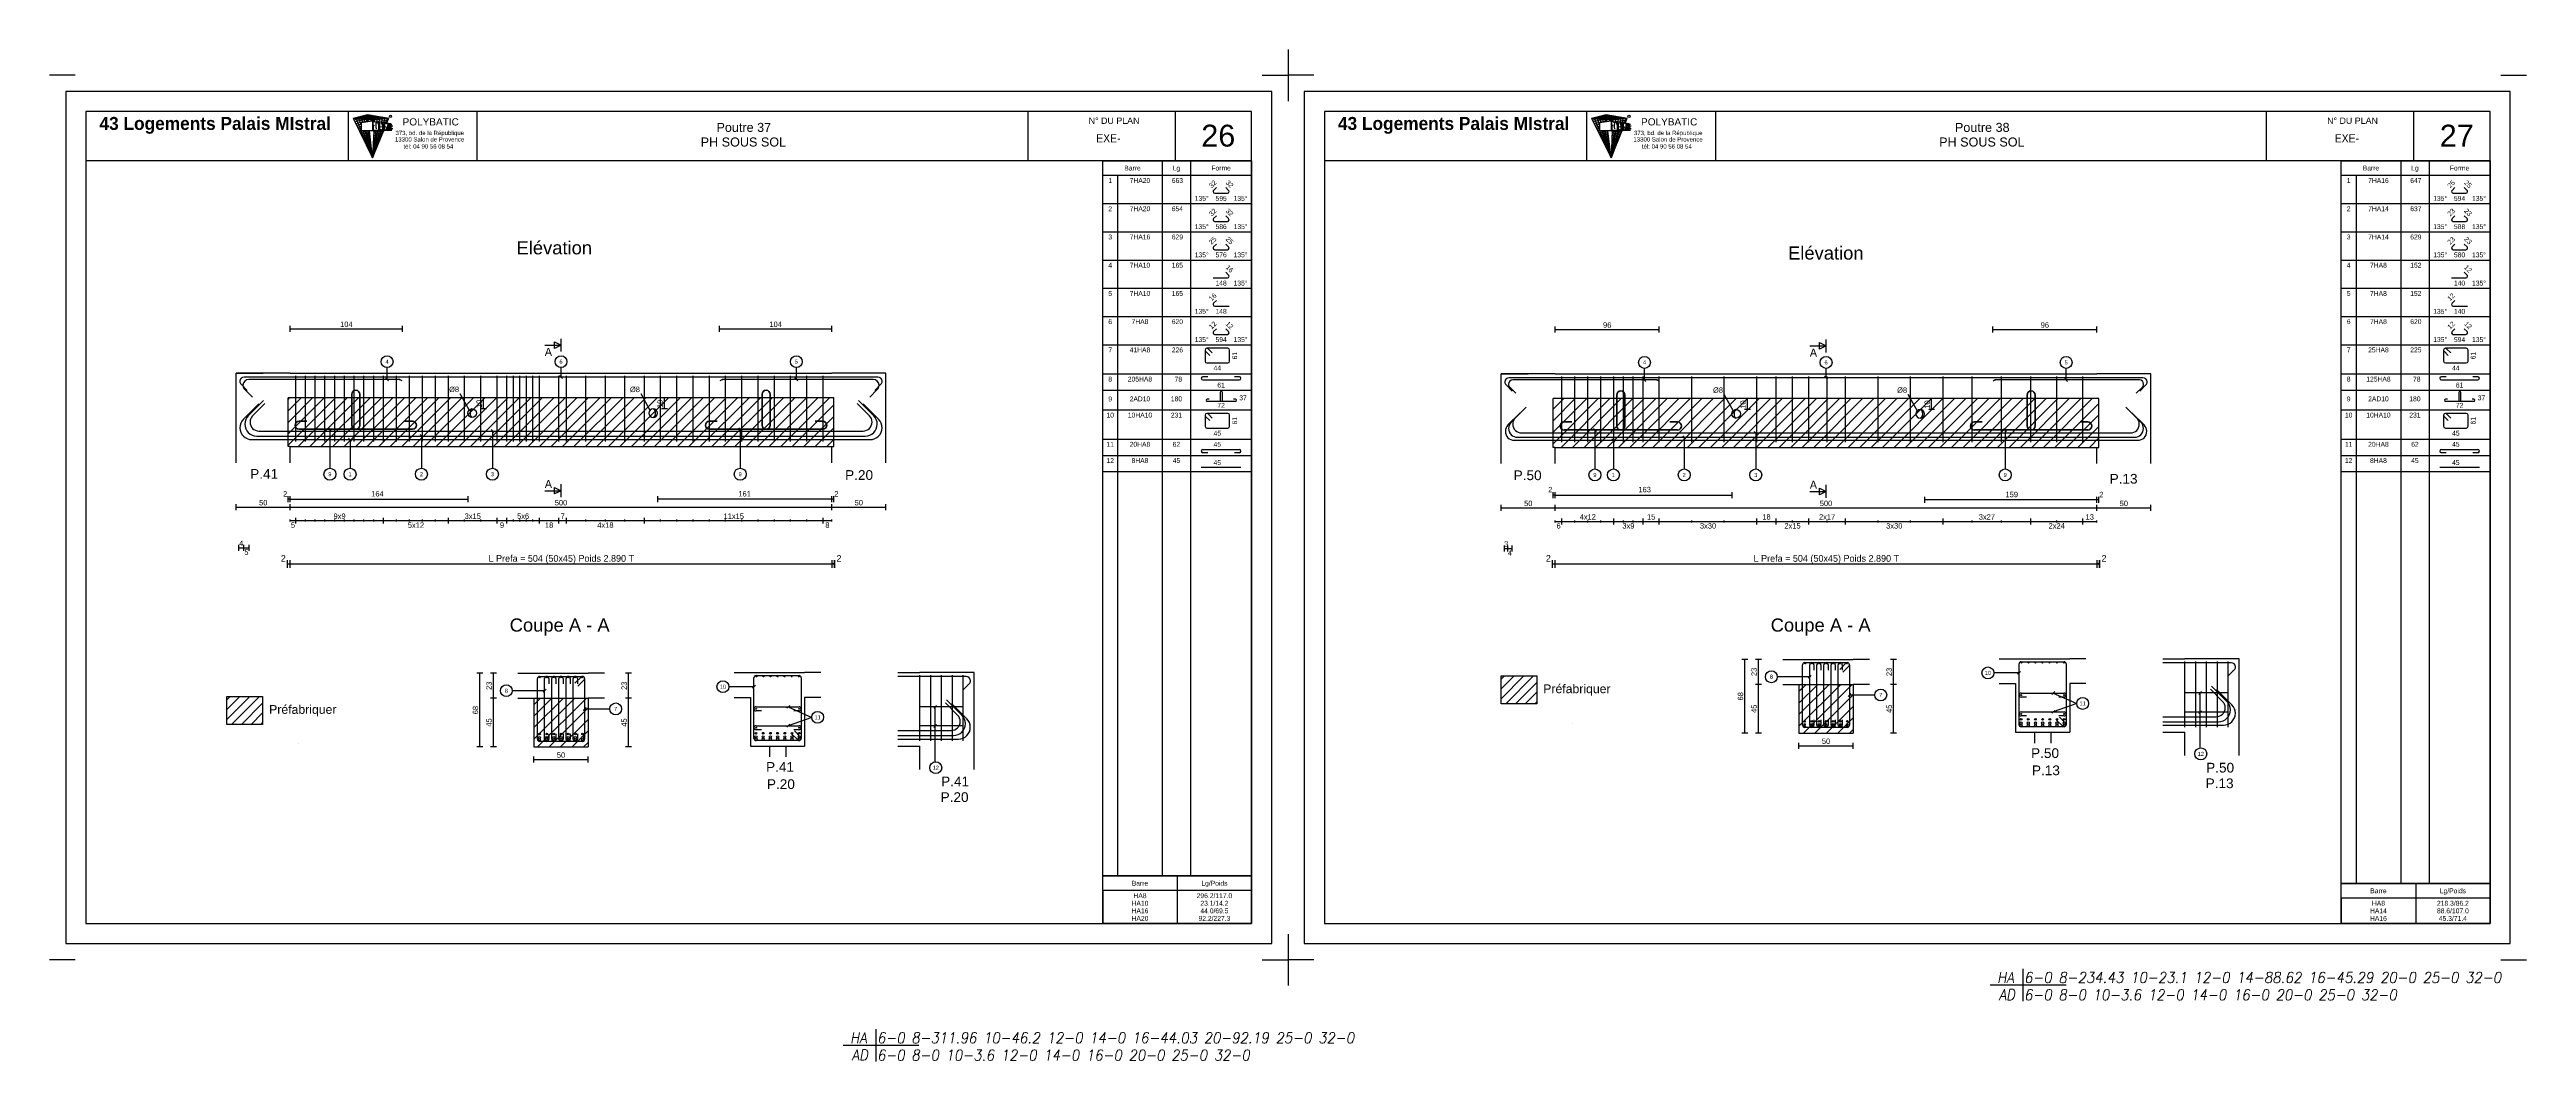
# Model space of a CAD drawing. Extents: x -12912 to 27386, y 1818 to 8189.
# Drawn here: x 17010 to 19297, y 3074 to 4009 of the extents above; entities that cross this region are included whole.
import ezdxf
from ezdxf.enums import TextEntityAlignment as Align

# ---------------------------------------------------------------- set-up
doc = ezdxf.new("R2010")
doc.units = 0
doc.header["$MEASUREMENT"] = 0
doc.linetypes.add('CONTINUE', pattern=[0])
doc.linetypes.add('MEDIUM_DASH', pattern=[0.5, 0.35, -0.15])
doc.layers.get('0').update_dxf_attribs({"linetype": 'CONTINUOUS'})
for name, color, linetype in [('1', 7, 'CONTINUOUS'), ('104', 7, 'CONTINUOUS'), ('173', 7, 'CONTINUOUS'), ('5', 7, 'CONTINUOUS'), ('6', 7, 'CONTINUOUS'), ('7', 7, 'CONTINUOUS'), ('GO-CARTOUCHE', 7, 'CONTINUOUS'), ('GO-TEXTE', 9, 'CONTINUOUS'), ('PYC-HACHURE', 7, 'CONTINUOUS'), ('RDC COFFRAGE', 7, 'CONTINUOUS'), ('STR_TXT', 102, 'CONTINUOUS')]:
    doc.layers.add(name, color=color, linetype=linetype)
doc.layers.add('PYC- HACHURES', color=7, linetype='CONTINUOUS', lineweight=18)
doc.styles.add('ARIAL', font='ARIAL.TTF')
doc.styles.add('Tableau', font='romans.shx', dxfattribs={"width": 0.9, "oblique": 10})
doc.styles.add('TEXTEBA', font='ARIAL.TTF')
pattern_1 = [(45, (-3862.125, -0.885), (-5.3033009, 5.3033009), [])]

# ---------------------------------------------------------------- blocks, each defined once
blk = doc.blocks.new('A$C20507BFC')
at = {"layer": 'RDC COFFRAGE', "color": 5, "linetype": 'CONTINUE', "lineweight": 40, "ltscale": 0.01}
for points in [[(52.3, 32.3), (52.3, 3.7)], [(56, 36.1), (56, 36.1)], [(59.7, 3.7), (59.7, 32.3)], [(0, 3.7), (0, 3.7)], [(10.8, 7.5), (3.7, 7.5)], [(108.3, 7.5), (101.2, 7.5)], [(112, 3.7), (112, 3.7)], [(3.7, 0), (56, 0)], [(56, 0), (108.3, 0)]]:
    blk.add_lwpolyline(points, dxfattribs=at)
for centre, start, end in [((56, 32.3), 90, 180), ((56, 32.3), 0, 90), ((3.7, 3.7), 90, 180), ((3.7, 3.7), 180, 270), ((56, 3.7), 180, 270), ((56, 3.7), 270, 0), ((108.3, 3.7), 0, 90), ((108.3, 3.7), 270, 0)]:
    blk.add_arc(centre, 3.75, start, end, dxfattribs=at)
blk = doc.blocks.new('A$C2346579C')
at = {"layer": '173', "color": 173}
for points in [[(0, 1.9), (0, 1.9)], [(1.9, 3.8), (41.7, 3.8)], [(43.6, 1.9), (43.6, 1.9)], [(6.9, 0), (1.9, 0)], [(41.7, 0), (36.7, 0)]]:
    blk.add_lwpolyline(points, dxfattribs=at)
for centre, start, end in [((1.9, 1.9), 90, 180), ((1.9, 1.9), 180, 270), ((41.7, 1.9), 0, 90), ((41.7, 1.9), 270, 0)]:
    blk.add_arc(centre, 1.9, start, end, dxfattribs=at)
blk = doc.blocks.new('A$C5E66155F')
at = {"layer": '7', "color": 7}
for points in [[(2.1, 5.2), (2, 4.8)], [(2, 4.8), (2, 4.4)], [(2, 4.4), (2, 4)], [(2, 4), (2, 3.6)], [(2, 3.6), (2, 3.2)], [(2, 3.2), (2.1, 2.8)], [(2.2, 5.5), (2.1, 5.2)], [(2.1, 2.8), (2.2, 2.5)], [(2.3, 6.2), (2.2, 5.9)], [(2.2, 5.9), (2.2, 5.5)], [(2.2, 2.5), (2.2, 2.1)], [(2.2, 2.1), (2.3, 1.8)], [(2.5, 6.5), (2.3, 6.2)], [(2.3, 1.8), (2.5, 1.5)], [(2.6, 6.8), (2.5, 6.5)], [(2.5, 1.5), (2.6, 1.2)], [(2.7, 7.1), (2.6, 6.8)], [(2.6, 1.2), (2.7, 0.9)], [(2.9, 7.3), (2.7, 7.1)], [(2.7, 0.9), (2.9, 0.7)], [(3.1, 7.5), (2.9, 7.3)], [(2.9, 0.7), (3.1, 0.5)], [(3.2, 7.7), (3.1, 7.5)], [(3.1, 0.5), (3.2, 0.3)], [(3.4, 7.8), (3.2, 7.7)], [(3.2, 0.3), (3.4, 0.2)], [(3.6, 7.9), (3.4, 7.8)], [(3.4, 0.2), (3.6, 0.1)], [(3.8, 8), (3.6, 7.9)], [(3.6, 0.1), (3.8, 0)], [(4, 8), (3.8, 8)], [(3.8, 0), (4, 0)]]:
    blk.add_lwpolyline(points, dxfattribs=at)
blk.add_circle((4, 4), 4, dxfattribs=at)
blk = doc.blocks.new('Smallsp')
at = {"layer": 'STR_TXT', "linetype": 'Continuous'}
for points in [[(-30, 0), (40, 0)], [(0, 15), (0, -15)]]:
    blk.add_lwpolyline(points, dxfattribs=at)
at = {"layer": 'STR_TXT', "linetype": 'Continuous', "style": 'Tableau', "oblique": 10, "width": 0.9}
for s, p in [('HA', (-23.6, 1.9)), ('AD', (-22.2, -13.9))]:
    blk.add_text(s, height=10, dxfattribs=at).set_placement(p)
for tag, p in [('SPAD', (1.4, 1.9)), ('SPHA', (1.4, -14.1))]:
    blk.add_attdef(tag, p, '', height=10, dxfattribs=at)

msp = doc.modelspace()

# ---------------------------------------------------------------- hatches: boundary and pattern name
at = {"layer": 'PYC- HACHURES', "lineweight": 15}
h = msp.add_hatch(dxfattribs=at)
h.set_pattern_fill('ANSI31', color=104, scale=60, style=0)
h.set_pattern_definition(pattern_1)
h.paths.add_polyline_path([(17734.146, 3687.321), (17230.146, 3687.321), (17230.146, 3642.321), (17232.146, 3642.321), (17732.146, 3642.321), (17734.146, 3642.321)])
h = msp.add_hatch(dxfattribs=at)
h.set_pattern_fill('ANSI31', color=104, scale=60, style=0)
h.set_pattern_definition(pattern_1)
h.paths.add_polyline_path([(18902.312, 3686.657), (18398.312, 3686.657), (18398.312, 3641.657), (18400.312, 3641.657), (18900.312, 3641.657), (18902.312, 3641.657)])
h = msp.add_hatch(dxfattribs=at)
h.set_pattern_fill('ANSI31', color=104, scale=2, style=0)
h.set_pattern_definition([(45, (17378.973, 4843.832), (-4.490128, 4.490128), [])])
h.paths.add_polyline_path([(17206.579, 3411.259), (17173.659, 3411.259), (17173.659, 3385.607), (17206.579, 3385.607)])
h = msp.add_hatch(dxfattribs=at)
h.set_pattern_fill('ANSI31', color=104, scale=60, style=0)
h.set_pattern_definition(pattern_1)
h.paths.add_polyline_path([(17507.146, 3409.811), (17457.146, 3409.811), (17457.146, 3364.811), (17507.146, 3364.811)])
h = msp.add_hatch(dxfattribs=at)
h.set_pattern_fill('ANSI31', color=104, scale=2, style=0)
h.set_pattern_definition([(45, (18555.5305, 4862.9166), (-4.490128, 4.490128), [])])
h.paths.add_polyline_path([(18383.136, 3430.343), (18350.216, 3430.343), (18350.216, 3404.692), (18383.136, 3404.692)])
h = msp.add_hatch(dxfattribs=at)
h.set_pattern_fill('ANSI31', color=104, scale=60, style=0)
h.set_pattern_definition(pattern_1)
h.paths.add_polyline_path([(18675.312, 3422.59), (18625.312, 3422.59), (18625.312, 3377.59), (18675.312, 3377.59)])

# ---------------------------------------------------------------- linework, layer by layer
for p, q in [((18153.461, 4009.311), (18153.461, 3985.504)), ((17033.632, 3985.504), (17009.824, 3985.504)), ((18129.654, 3985.504), (18153.461, 3985.504)), ((18129.654, 3985.504), (18153.461, 3985.504)), ((18153.461, 3985.504), (18153.461, 3961.697)), ((18177.268, 3985.504), (18153.461, 3985.504)), ((18153.461, 3985.504), (18153.461, 3961.697)), ((19273.29, 3985.504), (19297.097, 3985.504)), ((18153.461, 3191.811), (18153.461, 3168.004)), ((18153.461, 3191.811), (18153.461, 3168.004)), ((17033.632, 3168.004), (17009.824, 3168.004)), ((18129.654, 3168.004), (18153.461, 3168.004)), ((18129.654, 3168.004), (18153.461, 3168.004)), ((18177.268, 3168.004), (18153.461, 3168.004)), ((18153.461, 3168.004), (18153.461, 3144.197)), ((19273.29, 3168.004), (19297.097, 3168.004))]:
    msp.add_line(p, q)
at = {"color": 7, "linetype": 'Continuous'}
for p, q in [((17674.653, 3365.573), (17674.653, 3355.601)), ((17689.615, 3365.573), (17689.615, 3355.601)), ((18842.819, 3378.352), (18842.819, 3368.38)), ((18857.781, 3378.352), (18857.781, 3368.38))]:
    msp.add_line(p, q, dxfattribs=at)
at = {"layer": '1', "color": 1}
for points in [[(17207.51, 3684.991), (17193.367, 3670.849)], [(17770.924, 3670.849), (17756.782, 3684.991)], [(17185.646, 3659.821), (17185.646, 3659.821)], [(17203.01, 3681.741), (17188.867, 3667.599)], [(17190.146, 3663.071), (17190.146, 3663.071)], [(17194.946, 3665.021), (17194.946, 3665.021)], [(17208.69, 3682.203), (17197.377, 3670.89)], [(17766.915, 3670.89), (17755.601, 3682.203)], [(17775.424, 3667.599), (17761.282, 3681.741)], [(17769.346, 3665.021), (17769.346, 3665.021)], [(17774.146, 3663.071), (17774.146, 3663.071)], [(17778.646, 3659.821), (17778.646, 3659.821)], [(18367.906, 3673.64), (18356.593, 3662.326)], [(18369.463, 3674.805), (18359.563, 3664.905)], [(18361.062, 3663.157), (18361.062, 3663.157)], [(18373.363, 3678.855), (18363.463, 3668.955)], [(18937.16, 3668.955), (18927.26, 3678.855)], [(18941.06, 3664.905), (18931.16, 3674.805)], [(18944.031, 3662.326), (18932.717, 3673.64)], [(18939.562, 3663.157), (18939.562, 3663.157)], [(17196.646, 3648.821), (17767.646, 3648.821)], [(17201.146, 3652.071), (17763.146, 3652.071)], [(17203.246, 3656.721), (17761.046, 3656.721)], [(18354.162, 3656.457), (18354.162, 3656.457)], [(18357.162, 3659.107), (18357.162, 3659.107)], [(18362.462, 3648.157), (18938.162, 3648.157)], [(18365.362, 3650.907), (18935.262, 3650.907)], [(18369.262, 3654.957), (18931.362, 3654.957)], [(18943.462, 3659.107), (18943.462, 3659.107)], [(18946.462, 3656.457), (18946.462, 3656.457)], [(17852.373, 3394.102), (17838.231, 3408.244)], [(19016.53, 3406.921), (19005.216, 3418.235)], [(19020.539, 3406.88), (19006.397, 3421.023)], [(19025.039, 3403.63), (19010.897, 3417.773)], [(17848.364, 3394.142), (17837.05, 3405.456)], [(17856.873, 3390.852), (17842.731, 3404.994)], [(17850.795, 3388.273), (17850.795, 3388.273)], [(17855.595, 3386.323), (17855.595, 3386.323)], [(18961.402, 3392.752), (19010.661, 3392.752)], [(18961.402, 3388.102), (19012.761, 3388.102)], [(19018.961, 3401.052), (19018.961, 3401.052)], [(19023.761, 3399.102), (19023.761, 3399.102)], [(19028.261, 3395.852), (19028.261, 3395.852)], [(17793.236, 3379.973), (17842.495, 3379.973)], [(17793.236, 3375.323), (17844.595, 3375.323)], [(17793.236, 3372.073), (17849.095, 3372.073)], [(17860.095, 3383.073), (17860.095, 3383.073)], [(18961.402, 3384.852), (19017.261, 3384.852)]]:
    msp.add_lwpolyline(points, dxfattribs=at)
for centre, radius in [((18630.612, 3388.39), 0.7), ((18630.612, 3385.59), 0.7), ((18637.178, 3388.39), 0.7), ((18637.178, 3385.59), 0.7), ((18643.745, 3388.39), 0.7), ((18643.745, 3385.59), 0.7), ((18650.312, 3388.39), 0.7), ((18650.312, 3385.59), 0.7), ((18656.878, 3388.39), 0.7), ((18656.878, 3385.59), 0.7), ((18663.445, 3388.39), 0.7), ((18663.445, 3385.59), 0.7), ((18670.012, 3388.39), 0.7), ((18670.012, 3385.59), 0.7), ((18830.4, 3386.852), 1), ((18830.4, 3384.852), 1), ((18830.4, 3390.252), 0.8), ((18837.033, 3386.852), 1), ((18837.033, 3384.852), 1), ((18837.033, 3390.252), 0.8), ((18843.667, 3386.852), 1), ((18843.667, 3384.852), 1), ((18843.667, 3390.252), 0.8), ((18850.3, 3386.852), 1), ((18850.3, 3384.852), 1), ((18850.3, 3390.252), 0.8), ((18856.933, 3386.852), 1), ((18856.933, 3384.852), 1), ((18856.933, 3390.252), 0.8), ((18863.567, 3386.852), 1), ((18863.567, 3384.852), 1), ((18863.567, 3390.252), 0.8), ((18870.2, 3386.852), 1), ((18870.2, 3384.852), 1), ((18870.2, 3390.252), 0.8), ((17462.246, 3373.311), 1), ((17462.246, 3371.311), 1), ((17462.246, 3376.711), 0.8), ((17468.879, 3373.311), 1), ((17468.879, 3371.311), 1), ((17468.879, 3376.711), 0.8), ((17475.512, 3373.311), 1), ((17475.512, 3371.311), 1), ((17475.512, 3376.711), 0.8), ((17482.146, 3373.311), 1), ((17482.146, 3371.311), 1), ((17482.146, 3376.711), 0.8), ((17488.779, 3373.311), 1), ((17488.779, 3371.311), 1), ((17488.779, 3376.711), 0.8), ((17495.412, 3373.311), 1), ((17495.412, 3371.311), 1), ((17495.412, 3376.711), 0.8), ((17502.046, 3373.311), 1), ((17502.046, 3371.311), 1), ((17502.046, 3376.711), 0.8), ((17662.234, 3374.073), 1), ((17662.234, 3372.073), 1), ((17662.234, 3377.473), 0.8), ((17668.867, 3374.073), 1), ((17668.867, 3372.073), 1), ((17668.867, 3377.473), 0.8), ((17675.501, 3374.073), 1), ((17675.501, 3372.073), 1), ((17675.501, 3377.473), 0.8), ((17682.134, 3374.073), 1), ((17682.134, 3372.073), 1), ((17682.134, 3377.473), 0.8), ((17688.767, 3374.073), 1), ((17688.767, 3372.073), 1), ((17688.767, 3377.473), 0.8), ((17695.401, 3374.073), 1), ((17695.401, 3372.073), 1), ((17695.401, 3377.473), 0.8), ((17702.034, 3374.073), 1), ((17702.034, 3372.073), 1), ((17702.034, 3377.473), 0.8), ((18630.612, 3384.09), 0.8), ((18637.178, 3384.09), 0.8), ((18643.745, 3384.09), 0.8), ((18650.312, 3384.09), 0.8), ((18656.878, 3384.09), 0.8), ((18663.445, 3384.09), 0.8), ((18670.012, 3384.09), 0.8)]:
    msp.add_circle(centre, radius, dxfattribs=at)
for centre, radius, start, end in [((17196.646, 3659.821), 11, 135, 180), ((17196.646, 3659.821), 11, 180, 270), ((17201.146, 3663.071), 11, 135, 180), ((17201.146, 3663.071), 11, 180, 270), ((17203.246, 3665.021), 8.3, 135, 180), ((17203.246, 3665.021), 8.3, 180, 270), ((17761.046, 3665.021), 8.3, 270, 0), ((17763.146, 3663.071), 11, 270, 0), ((17761.046, 3665.021), 8.3, 0, 45), ((17767.646, 3659.821), 11, 270, 0), ((17763.146, 3663.071), 11, 0, 45), ((17767.646, 3659.821), 11, 0, 45), ((18362.462, 3656.457), 8.3, 135, 180), ((18365.362, 3659.107), 8.2, 135, 180), ((18369.262, 3663.157), 8.2, 135, 180), ((18369.262, 3663.157), 8.2, 180, 270), ((18931.362, 3663.157), 8.2, 270, 0), ((18931.362, 3663.157), 8.2, 0, 45), ((18935.262, 3659.107), 8.2, 0, 45), ((18938.162, 3656.457), 8.3, 0, 45), ((18362.462, 3656.457), 8.3, 180, 270), ((18365.362, 3659.107), 8.2, 180, 270), ((18935.262, 3659.107), 8.2, 270, 0), ((18938.162, 3656.457), 8.3, 270, 0), ((17842.495, 3388.273), 8.3, 270, 0), ((17844.595, 3386.323), 11, 270, 0), ((17842.495, 3388.273), 8.3, 0, 45), ((17844.595, 3386.323), 11, 0, 45), ((17849.095, 3383.073), 11, 0, 45), ((19010.661, 3401.052), 8.3, 270, 0), ((19012.761, 3399.102), 11, 270, 0), ((19010.661, 3401.052), 8.3, 0, 45), ((19017.261, 3395.852), 11, 270, 0), ((19012.761, 3399.102), 11, 0, 45), ((19017.261, 3395.852), 11, 0, 45), ((17849.095, 3383.073), 11, 270, 0)]:
    msp.add_arc(centre, radius, start, end, dxfattribs=at)
at = {"layer": '104', "color": 104}
for points in [[(17467.146, 3736.071), (17482.146, 3736.071)], [(17482.146, 3730.071), (17482.146, 3742.071)], [(18635.312, 3735.407), (18650.312, 3735.407)], [(18650.312, 3729.407), (18650.312, 3741.407)], [(17467.146, 3601.571), (17482.146, 3601.571)], [(17482.146, 3595.571), (17482.146, 3607.571)], [(18635.312, 3600.907), (18650.312, 3600.907)], [(18650.312, 3594.907), (18650.312, 3606.907)]]:
    msp.add_lwpolyline(points, dxfattribs=at)
for points in [[(17482.146, 3736.071), (17476.146, 3733.071), (17476.146, 3739.071), (17482.146, 3736.071)], [(18650.312, 3735.407), (18644.312, 3732.407), (18644.312, 3738.407), (18650.312, 3735.407)], [(17482.146, 3601.571), (17476.146, 3598.571), (17476.146, 3604.571), (17482.146, 3601.571)], [(18650.312, 3600.907), (18644.312, 3597.907), (18644.312, 3603.907), (18650.312, 3600.907)]]:
    msp.add_lwpolyline(points, close=True, dxfattribs=at)
at = {"layer": '173', "color": 173}
for p, q in [((19021.206, 3414.641), (18980.986, 3414.641)), ((17853.04, 3401.862), (17812.82, 3401.862)), ((19021.206, 3396.952), (18980.986, 3396.952)), ((17853.04, 3384.173), (17812.82, 3384.173))]:
    msp.add_line(p, q, dxfattribs=at)
for points in [[(17982.402, 3906.498), (18119.902, 3906.498), (18119.902, 3245.562), (17982.402, 3245.562), (17982.402, 3906.498)], [(19126.038, 3906.498), (19263.538, 3906.498), (19263.538, 3238.562), (19126.038, 3238.562), (19126.038, 3906.498)], [(17982.402, 3245.562), (18119.902, 3245.562), (18119.902, 3201.562), (17982.402, 3201.562), (17982.402, 3245.562)], [(19126.038, 3238.562), (19263.538, 3238.562), (19263.538, 3201.562), (19126.038, 3201.562), (19126.038, 3238.562)]]:
    msp.add_lwpolyline(points, close=True, dxfattribs=at)
for points in [[(18119.902, 3892.998), (17982.402, 3892.998)], [(17996.152, 3892.998), (17996.152, 3245.562)], [(18037.402, 3906.498), (18037.402, 3245.562)], [(18063.527, 3906.498), (18063.527, 3245.562)], [(19263.538, 3892.998), (19126.038, 3892.998)], [(19139.788, 3892.998), (19139.788, 3238.562)], [(19181.038, 3906.498), (19181.038, 3238.562)], [(19207.163, 3906.498), (19207.163, 3238.562)], [(17982.402, 3866.906), (18119.902, 3866.906)], [(18084.34, 3878.025), (18084.34, 3878.025)], [(18087.406, 3881.739), (18084.798, 3879.132)], [(18085.905, 3876.459), (18097.524, 3876.459)], [(18098.631, 3879.132), (18096.024, 3881.739)], [(18099.09, 3878.025), (18099.09, 3878.025)], [(19126.038, 3866.906), (19263.538, 3866.906)], [(19227.976, 3878.025), (19227.976, 3878.025)], [(19231.042, 3881.739), (19228.434, 3879.132)], [(19229.541, 3876.459), (19241.16, 3876.459)], [(19242.267, 3879.132), (19239.66, 3881.739)], [(19242.726, 3878.025), (19242.726, 3878.025)], [(18084.34, 3851.932), (18084.34, 3851.932)], [(18087.406, 3855.647), (18084.798, 3853.039)], [(18085.905, 3850.367), (18097.524, 3850.367)], [(18098.631, 3853.039), (18096.024, 3855.647)], [(18099.09, 3851.932), (18099.09, 3851.932)], [(19227.976, 3851.932), (19227.976, 3851.932)], [(19231.042, 3855.647), (19228.434, 3853.039)], [(19229.541, 3850.367), (19241.16, 3850.367)], [(19242.267, 3853.039), (19239.66, 3855.647)], [(19242.726, 3851.932), (19242.726, 3851.932)], [(17982.402, 3840.814), (18119.902, 3840.814)], [(18084.34, 3825.84), (18084.34, 3825.84)], [(18087.406, 3829.554), (18084.798, 3826.947)], [(18085.905, 3824.274), (18097.524, 3824.274)], [(18098.631, 3826.947), (18096.024, 3829.554)], [(18099.09, 3825.84), (18099.09, 3825.84)], [(19126.038, 3840.814), (19263.538, 3840.814)], [(19227.976, 3825.84), (19227.976, 3825.84)], [(19231.042, 3829.554), (19228.434, 3826.947)], [(19229.541, 3824.274), (19241.16, 3824.274)], [(19242.267, 3826.947), (19239.66, 3829.554)], [(19242.726, 3825.84), (19242.726, 3825.84)], [(17982.402, 3814.721), (18119.902, 3814.721)], [(18084.34, 3798.182), (18097.524, 3798.182)], [(18098.631, 3800.855), (18096.024, 3803.462)], [(18099.09, 3799.748), (18099.09, 3799.748)], [(19126.038, 3814.721), (19263.538, 3814.721)], [(19227.976, 3798.182), (19241.16, 3798.182)], [(19242.267, 3800.855), (19239.66, 3803.462)], [(19242.726, 3799.748), (19242.726, 3799.748)], [(17982.402, 3788.629), (18119.902, 3788.629)], [(18087.406, 3777.37), (18084.798, 3774.762)], [(19126.038, 3788.629), (19263.538, 3788.629)], [(19231.042, 3777.37), (19228.434, 3774.762)], [(17982.402, 3762.537), (18119.902, 3762.537)], [(18084.34, 3773.655), (18084.34, 3773.655)], [(18087.406, 3751.278), (18084.798, 3748.67)], [(18085.905, 3772.09), (18099.09, 3772.09)], [(18098.631, 3748.67), (18096.024, 3751.278)], [(19126.038, 3762.537), (19263.538, 3762.537)], [(19227.976, 3773.655), (19227.976, 3773.655)], [(19231.042, 3751.278), (19228.434, 3748.67)], [(19229.541, 3772.09), (19242.726, 3772.09)], [(19242.267, 3748.67), (19239.66, 3751.278)], [(17982.402, 3736.445), (18119.902, 3736.445)], [(18076.94, 3731.575), (18076.94, 3721.315)], [(18076.94, 3731.575), (18076.94, 3731.575)], [(18077.414, 3730.429), (18081.232, 3726.611)], [(18078.56, 3733.195), (18078.56, 3733.195)], [(18097.87, 3733.195), (18078.56, 3733.195)], [(18083.523, 3728.902), (18079.705, 3732.72)], [(18084.34, 3747.563), (18084.34, 3747.563)], [(18085.905, 3745.998), (18097.524, 3745.998)], [(18099.09, 3747.563), (18099.09, 3747.563)], [(18099.49, 3721.315), (18099.49, 3731.575)], [(19126.038, 3736.445), (19263.538, 3736.445)], [(19220.576, 3731.575), (19220.576, 3721.315)], [(19220.576, 3731.575), (19220.576, 3731.575)], [(19221.05, 3730.429), (19224.869, 3726.611)], [(19222.196, 3733.195), (19222.196, 3733.195)], [(19241.506, 3733.195), (19222.196, 3733.195)], [(19227.16, 3728.902), (19223.341, 3732.72)], [(19227.976, 3747.563), (19227.976, 3747.563)], [(19229.541, 3745.998), (19241.16, 3745.998)], [(19242.726, 3747.563), (19242.726, 3747.563)], [(19243.126, 3721.315), (19243.126, 3731.575)], [(17774.846, 3706.621), (17189.446, 3706.621)], [(17237.146, 3647.021), (17237.146, 3707.821)], [(17246.146, 3647.021), (17246.146, 3707.821)], [(17255.146, 3647.021), (17255.146, 3707.821)], [(17264.146, 3647.021), (17264.146, 3707.821)], [(17273.146, 3647.021), (17273.146, 3707.821)], [(17282.146, 3647.021), (17282.146, 3707.821)], [(17291.146, 3647.021), (17291.146, 3707.821)], [(17300.146, 3647.021), (17300.146, 3707.821)], [(17309.146, 3647.021), (17309.146, 3707.821)], [(17318.146, 3647.021), (17318.146, 3707.821)], [(17330.146, 3647.021), (17330.146, 3707.821)], [(17342.146, 3647.021), (17342.146, 3707.821)], [(17354.146, 3647.021), (17354.146, 3707.821)], [(17366.146, 3647.021), (17366.146, 3707.821)], [(17378.146, 3647.021), (17378.146, 3707.821)], [(17393.146, 3647.021), (17393.146, 3707.821)], [(17408.146, 3647.021), (17408.146, 3707.821)], [(17423.146, 3647.021), (17423.146, 3707.821)], [(17432.146, 3647.021), (17432.146, 3707.821)], [(17438.146, 3647.021), (17438.146, 3707.821)], [(17444.146, 3647.021), (17444.146, 3707.821)], [(17450.146, 3647.021), (17450.146, 3707.821)], [(17456.146, 3647.021), (17456.146, 3707.821)], [(17462.146, 3647.021), (17462.146, 3707.821)], [(17480.146, 3647.021), (17480.146, 3707.821)], [(17487.146, 3647.021), (17487.146, 3707.821)], [(17505.146, 3647.021), (17505.146, 3707.821)], [(17523.146, 3647.021), (17523.146, 3707.821)], [(17541.146, 3647.021), (17541.146, 3707.821)], [(17559.146, 3647.021), (17559.146, 3707.821)], [(17574.146, 3647.021), (17574.146, 3707.821)], [(17589.146, 3647.021), (17589.146, 3707.821)], [(17604.146, 3647.021), (17604.146, 3707.821)], [(17619.146, 3647.021), (17619.146, 3707.821)], [(17634.146, 3647.021), (17634.146, 3707.821)], [(17649.146, 3647.021), (17649.146, 3707.821)], [(17664.146, 3647.021), (17664.146, 3707.821)], [(17679.146, 3647.021), (17679.146, 3707.821)], [(17694.146, 3647.021), (17694.146, 3707.821)], [(17709.146, 3647.021), (17709.146, 3707.821)], [(17724.146, 3647.021), (17724.146, 3707.821)], [(17982.402, 3709.445), (18119.902, 3709.445)], [(18073.393, 3705.445), (18073.393, 3705.445)], [(18079.393, 3706.945), (18074.893, 3706.945)], [(18078.56, 3719.695), (18097.87, 3719.695)], [(18108.536, 3706.945), (18104.036, 3706.945)], [(18110.036, 3705.445), (18110.036, 3705.445)], [(18942.962, 3705.957), (18357.662, 3705.957)], [(18406.312, 3646.557), (18406.312, 3707.157)], [(18418.312, 3646.557), (18418.312, 3707.157)], [(18430.312, 3646.557), (18430.312, 3707.157)], [(18442.312, 3646.557), (18442.312, 3707.157)], [(18454.312, 3646.557), (18454.312, 3707.157)], [(18463.312, 3646.557), (18463.312, 3707.157)], [(18472.312, 3646.557), (18472.312, 3707.157)], [(18481.312, 3646.557), (18481.312, 3707.157)], [(18496.312, 3646.557), (18496.312, 3707.157)], [(18526.312, 3646.557), (18526.312, 3707.157)], [(18556.312, 3646.557), (18556.312, 3707.157)], [(18586.312, 3646.557), (18586.312, 3707.157)], [(18604.312, 3646.557), (18604.312, 3707.157)], [(18619.312, 3646.557), (18619.312, 3707.157)], [(18634.312, 3646.557), (18634.312, 3707.157)], [(18651.312, 3646.557), (18651.312, 3707.157)], [(18668.312, 3646.557), (18668.312, 3707.157)], [(18698.312, 3646.557), (18698.312, 3707.157)], [(18728.312, 3646.557), (18728.312, 3707.157)], [(18758.312, 3646.557), (18758.312, 3707.157)], [(18785.312, 3646.557), (18785.312, 3707.157)], [(18812.312, 3646.557), (18812.312, 3707.157)], [(18839.312, 3646.557), (18839.312, 3707.157)], [(18863.312, 3646.557), (18863.312, 3707.157)], [(18887.312, 3646.557), (18887.312, 3707.157)], [(19126.038, 3709.445), (19263.538, 3709.445)], [(19217.029, 3705.445), (19217.029, 3705.445)], [(19223.029, 3706.945), (19218.529, 3706.945)], [(19222.196, 3719.695), (19241.506, 3719.695)], [(19252.173, 3706.945), (19247.673, 3706.945)], [(19253.673, 3705.445), (19253.673, 3705.445)], [(17185.546, 3702.721), (17185.546, 3702.721)], [(17186.688, 3699.963), (17192.345, 3694.306)], [(17771.947, 3694.306), (17777.603, 3699.963)], [(17778.746, 3702.721), (17778.746, 3702.721)], [(17982.402, 3694.445), (18119.902, 3694.445)], [(17982.402, 3694.445), (18119.902, 3694.445)], [(17982.402, 3694.445), (18119.902, 3694.445)], [(17982.402, 3694.445), (18119.902, 3694.445)], [(18074.893, 3703.945), (18108.536, 3703.945)], [(18077.891, 3685.133), (18077.891, 3685.133)], [(18080.6, 3686.07), (18078.828, 3686.07)], [(18078.828, 3684.196), (18091.891, 3684.196)], [(18090.954, 3692.272), (18090.954, 3685.133)], [(18091.891, 3684.196), (18104.954, 3684.196)], [(18092.828, 3685.133), (18092.828, 3692.272)], [(18104.954, 3686.07), (18103.182, 3686.07)], [(18105.891, 3685.133), (18105.891, 3685.133)], [(18353.762, 3702.057), (18353.762, 3702.057)], [(18354.904, 3699.299), (18360.561, 3693.642)], [(18940.063, 3693.642), (18945.719, 3699.299)], [(18946.862, 3702.057), (18946.862, 3702.057)], [(19126.038, 3694.445), (19263.538, 3694.445)], [(19126.038, 3694.445), (19263.538, 3694.445)], [(19126.038, 3694.445), (19263.538, 3694.445)], [(19126.038, 3694.445), (19263.538, 3694.445)], [(19126.038, 3694.445), (19263.538, 3694.445)], [(19218.529, 3703.945), (19252.173, 3703.945)], [(19221.527, 3685.133), (19221.527, 3685.133)], [(19224.236, 3686.07), (19222.464, 3686.07)], [(19222.464, 3684.196), (19235.527, 3684.196)], [(19234.591, 3692.272), (19234.591, 3685.133)], [(19235.527, 3684.196), (19248.591, 3684.196)], [(19236.464, 3685.133), (19236.464, 3692.272)], [(19248.591, 3686.07), (19246.818, 3686.07)], [(19249.527, 3685.133), (19249.527, 3685.133)], [(17982.402, 3676.215), (18119.902, 3676.215)], [(17982.402, 3676.215), (18119.902, 3676.215)], [(17982.402, 3676.215), (18119.902, 3676.215)], [(17982.402, 3676.215), (18119.902, 3676.215)], [(18076.94, 3671.345), (18076.94, 3661.085)], [(18076.94, 3671.345), (18076.94, 3671.345)], [(18077.414, 3670.199), (18081.232, 3666.381)], [(18078.56, 3672.965), (18078.56, 3672.965)], [(18097.87, 3672.965), (18078.56, 3672.965)], [(18083.523, 3668.672), (18079.705, 3672.49)], [(18099.49, 3661.085), (18099.49, 3671.345)], [(19126.038, 3676.215), (19263.538, 3676.215)], [(19126.038, 3676.215), (19263.538, 3676.215)], [(19220.576, 3671.345), (19220.576, 3661.085)], [(19220.576, 3671.345), (19220.576, 3671.345)], [(19221.05, 3670.199), (19224.869, 3666.381)], [(19222.196, 3672.965), (19222.196, 3672.965)], [(19241.506, 3672.965), (19222.196, 3672.965)], [(19227.16, 3668.672), (19223.341, 3672.49)], [(19243.126, 3661.085), (19243.126, 3671.345)], [(17982.402, 3649.215), (18119.902, 3649.215)], [(17982.402, 3649.215), (18119.902, 3649.215)], [(17982.402, 3649.215), (18119.902, 3649.215)], [(17982.402, 3649.215), (18119.902, 3649.215)], [(17982.402, 3649.215), (18119.902, 3649.215)], [(17982.402, 3649.215), (18119.902, 3649.215)], [(17982.402, 3649.215), (18119.902, 3649.215)], [(17982.402, 3649.215), (18119.902, 3649.215)], [(17982.402, 3649.215), (18119.902, 3649.215)], [(17982.402, 3649.215), (18119.902, 3649.215)], [(18073.393, 3638.215), (18073.393, 3638.215)], [(18074.893, 3639.715), (18108.536, 3639.715)], [(18078.56, 3659.465), (18097.87, 3659.465)], [(18110.036, 3638.215), (18110.036, 3638.215)], [(19126.038, 3649.215), (19263.538, 3649.215)], [(19126.038, 3649.215), (19263.538, 3649.215)], [(19126.038, 3649.215), (19263.538, 3649.215)], [(19126.038, 3649.215), (19263.538, 3649.215)], [(19126.038, 3649.215), (19263.538, 3649.215)], [(19126.038, 3649.215), (19263.538, 3649.215)], [(19126.038, 3649.215), (19263.538, 3649.215)], [(19126.038, 3649.215), (19263.538, 3649.215)], [(19126.038, 3649.215), (19263.538, 3649.215)], [(19126.038, 3649.215), (19263.538, 3649.215)], [(19217.029, 3638.215), (19217.029, 3638.215)], [(19218.529, 3639.715), (19252.173, 3639.715)], [(19222.196, 3659.465), (19241.506, 3659.465)], [(19253.673, 3638.215), (19253.673, 3638.215)], [(17982.402, 3634.215), (18119.902, 3634.215)], [(17982.402, 3619.215), (18119.902, 3619.215)], [(17982.402, 3619.215), (18119.902, 3619.215)], [(18073.393, 3623.215), (18110.036, 3623.215)], [(18079.393, 3636.715), (18074.893, 3636.715)], [(18108.536, 3636.715), (18104.036, 3636.715)], [(19126.038, 3634.215), (19263.538, 3634.215)], [(19126.038, 3619.215), (19263.538, 3619.215)], [(19126.038, 3619.215), (19263.538, 3619.215)], [(19217.029, 3623.215), (19253.673, 3623.215)], [(19223.029, 3636.715), (19218.529, 3636.715)], [(19252.173, 3636.715), (19247.673, 3636.715)], [(17813.595, 3370.273), (17813.595, 3431.073)], [(17823.595, 3370.273), (17823.595, 3431.073)], [(17833.595, 3370.273), (17833.595, 3431.073)], [(17843.595, 3370.273), (17843.595, 3431.073)], [(17853.595, 3370.273), (17853.595, 3431.073)], [(18628.712, 3384.79), (18628.712, 3440.79)], [(18630.612, 3442.69), (18670.012, 3442.69)], [(18635.278, 3384.79), (18635.278, 3440.79)], [(18637.178, 3442.69), (18637.178, 3442.69)], [(18639.078, 3440.79), (18639.078, 3435.79)], [(18641.845, 3384.79), (18641.845, 3440.79)], [(18643.745, 3442.69), (18643.745, 3442.69)], [(18645.645, 3440.79), (18645.645, 3435.79)], [(18648.412, 3384.79), (18648.412, 3440.79)], [(18650.312, 3442.69), (18650.312, 3442.69)], [(18652.212, 3440.79), (18652.212, 3435.79)], [(18654.978, 3384.79), (18654.978, 3440.79)], [(18656.878, 3442.69), (18656.878, 3442.69)], [(18658.778, 3440.79), (18658.778, 3435.79)], [(18661.545, 3384.79), (18661.545, 3440.79)], [(18663.011, 3436.476), (18668.668, 3442.133)], [(18663.445, 3442.69), (18663.445, 3442.69)], [(18665.345, 3440.79), (18665.345, 3435.79)], [(18671.355, 3439.446), (18665.698, 3433.789)], [(18670.012, 3442.69), (18670.012, 3442.69)], [(18671.912, 3440.79), (18671.912, 3384.79)], [(18671.912, 3440.79), (18671.912, 3440.79)], [(18828.5, 3385.352), (18828.5, 3441.552)], [(18830.4, 3443.452), (18870.2, 3443.452)], [(18837.033, 3443.452), (18837.033, 3443.452)], [(18843.667, 3443.452), (18843.667, 3443.452)], [(18850.3, 3443.452), (18850.3, 3443.452)], [(18856.933, 3443.452), (18856.933, 3443.452)], [(18863.567, 3443.452), (18863.567, 3443.452)], [(18870.2, 3443.452), (18870.2, 3443.452)], [(18872.1, 3441.552), (18872.1, 3385.352)], [(18872.1, 3441.552), (18872.1, 3441.552)], [(19024.461, 3442.652), (18961.402, 3442.652)], [(18981.761, 3383.052), (18981.761, 3443.852)], [(18991.761, 3383.052), (18991.761, 3443.852)], [(19001.761, 3383.052), (19001.761, 3443.852)], [(19011.761, 3383.052), (19011.761, 3443.852)], [(19021.562, 3430.338), (19027.219, 3435.994)], [(19021.761, 3383.052), (19021.761, 3443.852)], [(19028.361, 3438.752), (19028.361, 3438.752)], [(17460.346, 3371.811), (17460.346, 3428.011)], [(17462.246, 3429.911), (17502.046, 3429.911)], [(17466.979, 3371.811), (17466.979, 3428.011)], [(17468.879, 3429.911), (17468.879, 3429.911)], [(17470.779, 3428.011), (17470.779, 3423.011)], [(17473.612, 3371.811), (17473.612, 3428.011)], [(17475.512, 3429.911), (17475.512, 3429.911)], [(17477.412, 3428.011), (17477.412, 3423.011)], [(17480.246, 3371.811), (17480.246, 3428.011)], [(17482.146, 3429.911), (17482.146, 3429.911)], [(17484.046, 3428.011), (17484.046, 3423.011)], [(17486.879, 3371.811), (17486.879, 3428.011)], [(17488.779, 3429.911), (17488.779, 3429.911)], [(17490.679, 3428.011), (17490.679, 3423.011)], [(17493.512, 3371.811), (17493.512, 3428.011)], [(17495.045, 3423.698), (17500.702, 3429.354)], [(17495.412, 3429.911), (17495.412, 3429.911)], [(17497.312, 3428.011), (17497.312, 3423.011)], [(17503.389, 3426.667), (17497.732, 3421.011)], [(17502.046, 3429.911), (17502.046, 3429.911)], [(17503.946, 3428.011), (17503.946, 3371.811)], [(17503.946, 3428.011), (17503.946, 3428.011)], [(17660.334, 3372.573), (17660.334, 3428.773)], [(17662.234, 3430.673), (17702.034, 3430.673)], [(17668.867, 3430.673), (17668.867, 3430.673)], [(17675.501, 3430.673), (17675.501, 3430.673)], [(17682.134, 3430.673), (17682.134, 3430.673)], [(17688.767, 3430.673), (17688.767, 3430.673)], [(17695.401, 3430.673), (17695.401, 3430.673)], [(17702.034, 3430.673), (17702.034, 3430.673)], [(17703.934, 3428.773), (17703.934, 3372.573)], [(17703.934, 3428.773), (17703.934, 3428.773)], [(17856.295, 3429.873), (17793.236, 3429.873)], [(17853.396, 3417.559), (17859.053, 3423.216)], [(17860.195, 3425.973), (17860.195, 3425.973)], [(17661.008, 3390.884), (17661.008, 3390.884)], [(18639.078, 3389.79), (18639.078, 3384.79)], [(18645.645, 3389.79), (18645.645, 3384.79)], [(18652.212, 3389.79), (18652.212, 3384.79)], [(18658.778, 3389.79), (18658.778, 3384.79)], [(18665.345, 3389.79), (18665.345, 3384.79)], [(18829.174, 3403.663), (18829.174, 3403.663)], [(18863.2, 3389.666), (18868.857, 3384.009)], [(18871.544, 3386.696), (18865.887, 3392.353)], [(17502.046, 3369.911), (17462.246, 3369.911)], [(17468.879, 3369.911), (17468.879, 3369.911)], [(17470.779, 3376.811), (17470.779, 3371.811)], [(17475.512, 3369.911), (17475.512, 3369.911)], [(17477.412, 3376.811), (17477.412, 3371.811)], [(17482.146, 3369.911), (17482.146, 3369.911)], [(17484.046, 3376.811), (17484.046, 3371.811)], [(17488.779, 3369.911), (17488.779, 3369.911)], [(17490.679, 3376.811), (17490.679, 3371.811)], [(17495.412, 3369.911), (17495.412, 3369.911)], [(17497.312, 3376.811), (17497.312, 3371.811)], [(17702.034, 3370.673), (17662.234, 3370.673)], [(17668.867, 3370.673), (17668.867, 3370.673)], [(17675.501, 3370.673), (17675.501, 3370.673)], [(17682.134, 3370.673), (17682.134, 3370.673)], [(17688.767, 3370.673), (17688.767, 3370.673)], [(17695.034, 3376.887), (17700.691, 3371.23)], [(17695.401, 3370.673), (17695.401, 3370.673)], [(17703.378, 3373.917), (17697.721, 3379.574)], [(18670.012, 3382.89), (18630.612, 3382.89)], [(18637.178, 3382.89), (18637.178, 3382.89)], [(18643.745, 3382.89), (18643.745, 3382.89)], [(18650.312, 3382.89), (18650.312, 3382.89)], [(18656.878, 3382.89), (18656.878, 3382.89)], [(18663.445, 3382.89), (18663.445, 3382.89)], [(18870.2, 3383.452), (18830.4, 3383.452)], [(18837.033, 3383.452), (18837.033, 3383.452)], [(18843.667, 3383.452), (18843.667, 3383.452)], [(18850.3, 3383.452), (18850.3, 3383.452)], [(18856.933, 3383.452), (18856.933, 3383.452)], [(18863.567, 3383.452), (18863.567, 3383.452)], [(18119.902, 3232.062), (17982.402, 3232.062)], [(17982.402, 3232.062), (17982.402, 3201.562)], [(18051.152, 3245.562), (18051.152, 3201.562)], [(19263.538, 3225.062), (19126.038, 3225.062)], [(19126.038, 3225.062), (19126.038, 3201.562)], [(19194.788, 3238.562), (19194.788, 3201.562)]]:
    msp.add_lwpolyline(points, dxfattribs=at)
for centre in [(18631.012, 3441.89), (18637.445, 3441.89), (18643.878, 3441.89), (18650.312, 3441.89), (18656.745, 3441.89), (18663.178, 3441.89), (18669.612, 3441.89), (18830.8, 3442.652), (18837.3, 3442.652), (18843.8, 3442.652), (18850.3, 3442.652), (18856.8, 3442.652), (18863.3, 3442.652), (18869.8, 3442.652), (17462.646, 3429.111), (17469.146, 3429.111), (17475.646, 3429.111), (17482.146, 3429.111), (17488.646, 3429.111), (17495.146, 3429.111), (17501.646, 3429.111), (17662.634, 3429.873), (17669.134, 3429.873), (17675.634, 3429.873), (17682.134, 3429.873), (17688.634, 3429.873), (17695.134, 3429.873), (17701.634, 3429.873), (18830.4, 3412.726), (18870.19, 3412.726), (17662.234, 3399.947), (17702.024, 3399.947), (18830.4, 3395.288), (18870.19, 3395.288), (17662.234, 3382.509), (17702.024, 3382.509)]:
    msp.add_circle(centre, 0.4, dxfattribs=at)
for centre, radius, start, end in [((18085.905, 3878.025), 1.566, 135, 180), ((18085.905, 3878.025), 1.566, 180, 270), ((18097.524, 3878.025), 1.566, 270, 0), ((18097.524, 3878.025), 1.566, 0, 45), ((19229.541, 3878.025), 1.566, 135, 180), ((19229.541, 3878.025), 1.566, 180, 270), ((19241.16, 3878.025), 1.566, 270, 0), ((19241.16, 3878.025), 1.566, 0, 45), ((18085.905, 3851.932), 1.566, 135, 180), ((18085.905, 3851.932), 1.566, 180, 270), ((18097.524, 3851.932), 1.566, 270, 0), ((18097.524, 3851.932), 1.566, 0, 45), ((19229.541, 3851.932), 1.566, 135, 180), ((19229.541, 3851.932), 1.566, 180, 270), ((19241.16, 3851.932), 1.566, 270, 0), ((19241.16, 3851.932), 1.566, 0, 45), ((18085.905, 3825.84), 1.566, 135, 180), ((18085.905, 3825.84), 1.566, 180, 270), ((18097.524, 3825.84), 1.566, 270, 0), ((18097.524, 3825.84), 1.566, 0, 45), ((19229.541, 3825.84), 1.566, 135, 180), ((19229.541, 3825.84), 1.566, 180, 270), ((19241.16, 3825.84), 1.566, 270, 0), ((19241.16, 3825.84), 1.566, 0, 45), ((18097.524, 3799.748), 1.566, 270, 0), ((18097.524, 3799.748), 1.566, 0, 45), ((19241.16, 3799.748), 1.566, 270, 0), ((19241.16, 3799.748), 1.566, 0, 45), ((18085.905, 3773.655), 1.566, 135, 180), ((19229.541, 3773.655), 1.566, 135, 180), ((18085.905, 3773.655), 1.566, 180, 270), ((19229.541, 3773.655), 1.566, 180, 270), ((18078.56, 3731.575), 1.62, 90, 180), ((18078.56, 3731.575), 1.62, 180, 225), ((18078.56, 3731.575), 1.62, 45, 90), ((18085.905, 3747.563), 1.566, 135, 180), ((18085.905, 3747.563), 1.566, 180, 270), ((18097.524, 3747.563), 1.566, 270, 0), ((18097.87, 3731.575), 1.62, 0, 90), ((18097.524, 3747.563), 1.566, 0, 45), ((19222.196, 3731.575), 1.62, 90, 180), ((19222.196, 3731.575), 1.62, 180, 225), ((19222.196, 3731.575), 1.62, 45, 90), ((19229.541, 3747.563), 1.566, 135, 180), ((19229.541, 3747.563), 1.566, 180, 270), ((19241.16, 3747.563), 1.566, 270, 0), ((19241.506, 3731.575), 1.62, 0, 90), ((19241.16, 3747.563), 1.566, 0, 45), ((17189.446, 3702.721), 3.9, 90, 180), ((17774.846, 3702.721), 3.9, 0, 90), ((18074.893, 3705.445), 1.5, 90, 180), ((18074.893, 3705.445), 1.5, 180, 270), ((18078.56, 3721.315), 1.62, 180, 270), ((18097.87, 3721.315), 1.62, 270, 0), ((18108.536, 3705.445), 1.5, 0, 90), ((18108.536, 3705.445), 1.5, 270, 0), ((18357.662, 3702.057), 3.9, 90, 180), ((18942.962, 3702.057), 3.9, 0, 90), ((19218.529, 3705.445), 1.5, 90, 180), ((19218.529, 3705.445), 1.5, 180, 270), ((19222.196, 3721.315), 1.62, 180, 270), ((19241.506, 3721.315), 1.62, 270, 0), ((19252.173, 3705.445), 1.5, 0, 90), ((19252.173, 3705.445), 1.5, 270, 0), ((17189.446, 3702.721), 3.9, 180, 225), ((17774.846, 3702.721), 3.9, 315, 0), ((18078.828, 3685.133), 0.937, 90, 180), ((18078.828, 3685.133), 0.937, 180, 270), ((18091.891, 3692.272), 0.937, 90, 180), ((18091.891, 3685.133), 0.937, 180, 270), ((18091.891, 3692.272), 0.937, 0, 90), ((18091.891, 3685.133), 0.937, 270, 0), ((18104.954, 3685.133), 0.937, 0, 90), ((18104.954, 3685.133), 0.937, 270, 0), ((18357.662, 3702.057), 3.9, 180, 225), ((18942.962, 3702.057), 3.9, 315, 0), ((19222.464, 3685.133), 0.937, 90, 180), ((19222.464, 3685.133), 0.937, 180, 270), ((19235.527, 3692.272), 0.937, 90, 180), ((19235.527, 3685.133), 0.937, 180, 270), ((19235.527, 3692.272), 0.937, 0, 90), ((19235.527, 3685.133), 0.937, 270, 0), ((19248.591, 3685.133), 0.937, 0, 90), ((19248.591, 3685.133), 0.937, 270, 0), ((18078.56, 3671.345), 1.62, 90, 180), ((18078.56, 3671.345), 1.62, 180, 225), ((18078.56, 3661.085), 1.62, 180, 270), ((18078.56, 3671.345), 1.62, 45, 90), ((18097.87, 3671.345), 1.62, 0, 90), ((18097.87, 3661.085), 1.62, 270, 0), ((19222.196, 3671.345), 1.62, 90, 180), ((19222.196, 3671.345), 1.62, 180, 225), ((19222.196, 3661.085), 1.62, 180, 270), ((19222.196, 3671.345), 1.62, 45, 90), ((19241.506, 3671.345), 1.62, 0, 90), ((19241.506, 3661.085), 1.62, 270, 0), ((18074.893, 3638.215), 1.5, 90, 180), ((18074.893, 3638.215), 1.5, 180, 270), ((18108.536, 3638.215), 1.5, 0, 90), ((18108.536, 3638.215), 1.5, 270, 0), ((19218.529, 3638.215), 1.5, 90, 180), ((19218.529, 3638.215), 1.5, 180, 270), ((19252.173, 3638.215), 1.5, 0, 90), ((19252.173, 3638.215), 1.5, 270, 0), ((18630.612, 3440.79), 1.9, 90, 180), ((18637.178, 3440.79), 1.9, 90, 180), ((18637.178, 3440.79), 1.9, 0, 90), ((18643.745, 3440.79), 1.9, 90, 180), ((18643.745, 3440.79), 1.9, 0, 90), ((18650.312, 3440.79), 1.9, 90, 180), ((18650.312, 3440.79), 1.9, 0, 90), ((18656.878, 3440.79), 1.9, 90, 180), ((18656.878, 3440.79), 1.9, 0, 90), ((18663.445, 3440.79), 1.9, 90, 180), ((18663.445, 3440.79), 1.9, 0, 90), ((18670.012, 3440.79), 1.9, 90, 135), ((18670.012, 3440.79), 1.9, 0, 90), ((18670.012, 3440.79), 1.9, 315, 0), ((18830.4, 3441.552), 1.9, 90, 180), ((18870.2, 3441.552), 1.9, 0, 90), ((19024.461, 3438.752), 3.9, 0, 90), ((19024.461, 3438.752), 3.9, 315, 0), ((17462.246, 3428.011), 1.9, 90, 180), ((17468.879, 3428.011), 1.9, 90, 180), ((17468.879, 3428.011), 1.9, 0, 90), ((17475.512, 3428.011), 1.9, 90, 180), ((17475.512, 3428.011), 1.9, 0, 90), ((17482.146, 3428.011), 1.9, 90, 180), ((17482.146, 3428.011), 1.9, 0, 90), ((17488.779, 3428.011), 1.9, 90, 180), ((17488.779, 3428.011), 1.9, 0, 90), ((17495.412, 3428.011), 1.9, 90, 180), ((17495.412, 3428.011), 1.9, 0, 90), ((17502.046, 3428.011), 1.9, 90, 135), ((17502.046, 3428.011), 1.9, 0, 90), ((17502.046, 3428.011), 1.9, 315, 0), ((17662.234, 3428.773), 1.9, 90, 180), ((17702.034, 3428.773), 1.9, 0, 90), ((17856.295, 3425.973), 3.9, 0, 90), ((17856.295, 3425.973), 3.9, 315, 0), ((18830.4, 3385.352), 1.9, 180, 270), ((18870.2, 3385.352), 1.9, 270, 0), ((18870.2, 3385.352), 1.9, 0, 45), ((17462.246, 3371.811), 1.9, 180, 270), ((17468.879, 3371.811), 1.9, 180, 270), ((17468.879, 3371.811), 1.9, 270, 0), ((17475.512, 3371.811), 1.9, 180, 270), ((17475.512, 3371.811), 1.9, 270, 0), ((17482.146, 3371.811), 1.9, 180, 270), ((17482.146, 3371.811), 1.9, 270, 0), ((17488.779, 3371.811), 1.9, 180, 270), ((17488.779, 3371.811), 1.9, 270, 0), ((17495.412, 3371.811), 1.9, 180, 270), ((17495.412, 3371.811), 1.9, 270, 0), ((17502.046, 3371.811), 1.9, 270, 0), ((17662.234, 3372.573), 1.9, 180, 270), ((17702.034, 3372.573), 1.9, 225, 270), ((17702.034, 3372.573), 1.9, 270, 0), ((17702.034, 3372.573), 1.9, 0, 45), ((18630.612, 3384.79), 1.9, 180, 270), ((18637.178, 3384.79), 1.9, 180, 270), ((18637.178, 3384.79), 1.9, 270, 0), ((18643.745, 3384.79), 1.9, 180, 270), ((18643.745, 3384.79), 1.9, 270, 0), ((18650.312, 3384.79), 1.9, 180, 270), ((18650.312, 3384.79), 1.9, 270, 0), ((18656.878, 3384.79), 1.9, 180, 270), ((18656.878, 3384.79), 1.9, 270, 0), ((18663.445, 3384.79), 1.9, 180, 270), ((18663.445, 3384.79), 1.9, 270, 0), ((18670.012, 3384.79), 1.9, 270, 0), ((18870.2, 3385.352), 1.9, 225, 270)]:
    msp.add_arc(centre, radius, start, end, dxfattribs=at)
at = {"layer": '5', "color": 5}
for p, q in [((17388.744, 3691.446), (17397.232, 3676.061)), ((17555.744, 3691.446), (17564.232, 3676.061)), ((18555.91, 3690.783), (18564.398, 3675.397)), ((18725.91, 3690.783), (18734.398, 3675.397)), ((17232.146, 3593.676), (17230.146, 3593.676)), ((17232.146, 3593.676), (17396.146, 3593.676)), ((17396.146, 3596.426), (17396.146, 3590.926)), ((17571.146, 3596.426), (17571.146, 3590.926)), ((17732.146, 3593.676), (17571.146, 3593.676)), ((17734.146, 3593.676), (17732.146, 3593.676)), ((18400.312, 3597.584), (18398.312, 3597.584)), ((18400.312, 3597.584), (18563.312, 3597.584)), ((18563.312, 3600.334), (18563.312, 3594.834)), ((18741.312, 3595.763), (18741.312, 3590.263)), ((18900.312, 3593.013), (18741.312, 3593.013)), ((18902.312, 3593.013), (18900.312, 3593.013))]:
    msp.add_line(p, q, dxfattribs=at)
for points in [[(17232.146, 3748.487), (17232.146, 3753.987)], [(17232.146, 3751.237), (17335.726, 3751.237)], [(17335.726, 3748.487), (17335.726, 3753.987)], [(17628.565, 3748.487), (17628.565, 3753.987)], [(17628.565, 3751.237), (17732.146, 3751.237)], [(17732.146, 3748.487), (17732.146, 3753.987)], [(18400.312, 3747.824), (18400.312, 3753.324)], [(18496.176, 3747.824), (18496.176, 3753.324)], [(18804.447, 3747.824), (18804.447, 3753.324)], [(18900.312, 3747.824), (18900.312, 3753.324)], [(18400.312, 3750.574), (18496.176, 3750.574)], [(18804.447, 3750.574), (18900.312, 3750.574)], [(17188.446, 3698.971), (17188.446, 3698.971)], [(17190.057, 3695.081), (17197.128, 3688.01)], [(17332.994, 3704.471), (17193.946, 3704.471)], [(17335.476, 3703.038), (17332.994, 3704.471)], [(17413.425, 3687.321), (17407.925, 3687.321)], [(17410.675, 3677.321), (17410.675, 3687.321)], [(17580.425, 3687.321), (17574.925, 3687.321)], [(17577.675, 3677.321), (17577.675, 3687.321)], [(17631.297, 3704.471), (17628.815, 3703.038)], [(17770.346, 3704.471), (17631.297, 3704.471)], [(17767.164, 3688.01), (17774.235, 3695.081)], [(17775.846, 3698.971), (17775.846, 3698.971)], [(18357.062, 3700.007), (18357.062, 3700.007)], [(18358.204, 3697.249), (18363.861, 3691.592)], [(18493.99, 3703.907), (18360.962, 3703.907)], [(18495.976, 3702.761), (18493.99, 3703.907)], [(18580.591, 3686.657), (18575.091, 3686.657)], [(18577.841, 3676.657), (18577.841, 3686.657)], [(18750.591, 3686.657), (18745.091, 3686.657)], [(18747.841, 3676.657), (18747.841, 3686.657)], [(18806.633, 3703.907), (18804.647, 3702.761)], [(18939.662, 3703.907), (18806.633, 3703.907)], [(18936.763, 3691.592), (18942.419, 3697.249)], [(18943.562, 3700.007), (18943.562, 3700.007)], [(17413.425, 3677.321), (17407.925, 3677.321)], [(17580.425, 3677.321), (17574.925, 3677.321)], [(18580.591, 3676.657), (18575.091, 3676.657)], [(18750.591, 3676.657), (18745.091, 3676.657)], [(17230.146, 3590.926), (17230.146, 3596.426)], [(17232.146, 3590.926), (17232.146, 3596.426)], [(17732.146, 3590.926), (17732.146, 3596.426)], [(17734.146, 3590.926), (17734.146, 3596.426)], [(18398.312, 3594.834), (18398.312, 3600.334)], [(18400.312, 3594.834), (18400.312, 3600.334)], [(18900.312, 3590.263), (18900.312, 3595.763)], [(18902.312, 3590.263), (18902.312, 3595.763)], [(17182.146, 3583.654), (17182.146, 3589.154)], [(17182.146, 3586.404), (17232.146, 3586.404)], [(17232.146, 3583.654), (17232.146, 3589.154)], [(17232.146, 3586.404), (17732.146, 3586.404)], [(17232.146, 3572.987), (17232.146, 3574.821)], [(17232.146, 3573.904), (17237.146, 3573.904)], [(17237.146, 3571.154), (17237.146, 3576.654)], [(17237.146, 3572.987), (17237.146, 3574.821)], [(17237.146, 3573.904), (17246.146, 3573.904)], [(17237.146, 3573.904), (17318.146, 3573.904)], [(17246.146, 3572.987), (17246.146, 3574.821)], [(17246.146, 3573.904), (17255.146, 3573.904)], [(17255.146, 3572.987), (17255.146, 3574.821)], [(17255.146, 3573.904), (17264.146, 3573.904)], [(17264.146, 3572.987), (17264.146, 3574.821)], [(17264.146, 3573.904), (17273.146, 3573.904)], [(17273.146, 3572.987), (17273.146, 3574.821)], [(17273.146, 3573.904), (17282.146, 3573.904)], [(17282.146, 3572.987), (17282.146, 3574.821)], [(17282.146, 3573.904), (17291.146, 3573.904)], [(17291.146, 3572.987), (17291.146, 3574.821)], [(17291.146, 3573.904), (17300.146, 3573.904)], [(17300.146, 3572.987), (17300.146, 3574.821)], [(17300.146, 3573.904), (17309.146, 3573.904)], [(17309.146, 3572.987), (17309.146, 3574.821)], [(17309.146, 3573.904), (17318.146, 3573.904)], [(17318.146, 3571.154), (17318.146, 3576.654)], [(17318.146, 3572.987), (17318.146, 3574.821)], [(17318.146, 3573.904), (17330.146, 3573.904)], [(17318.146, 3573.904), (17378.146, 3573.904)], [(17330.146, 3572.987), (17330.146, 3574.821)], [(17330.146, 3573.904), (17342.146, 3573.904)], [(17342.146, 3572.987), (17342.146, 3574.821)], [(17342.146, 3573.904), (17354.146, 3573.904)], [(17354.146, 3572.987), (17354.146, 3574.821)], [(17354.146, 3573.904), (17366.146, 3573.904)], [(17366.146, 3572.987), (17366.146, 3574.821)], [(17366.146, 3573.904), (17378.146, 3573.904)], [(17378.146, 3571.154), (17378.146, 3576.654)], [(17378.146, 3572.987), (17378.146, 3574.821)], [(17378.146, 3573.904), (17393.146, 3573.904)], [(17378.146, 3573.904), (17423.146, 3573.904)], [(17393.146, 3572.987), (17393.146, 3574.821)], [(17393.146, 3573.904), (17408.146, 3573.904)], [(17408.146, 3572.987), (17408.146, 3574.821)], [(17408.146, 3573.904), (17423.146, 3573.904)], [(17423.146, 3571.154), (17423.146, 3576.654)], [(17423.146, 3572.987), (17423.146, 3574.821)], [(17423.146, 3573.904), (17432.146, 3573.904)], [(17432.146, 3571.154), (17432.146, 3576.654)], [(17432.146, 3572.987), (17432.146, 3574.821)], [(17432.146, 3573.904), (17438.146, 3573.904)], [(17432.146, 3573.904), (17462.146, 3573.904)], [(17438.146, 3572.987), (17438.146, 3574.821)], [(17438.146, 3573.904), (17444.146, 3573.904)], [(17444.146, 3572.987), (17444.146, 3574.821)], [(17444.146, 3573.904), (17450.146, 3573.904)], [(17450.146, 3572.987), (17450.146, 3574.821)], [(17450.146, 3573.904), (17456.146, 3573.904)], [(17456.146, 3572.987), (17456.146, 3574.821)], [(17456.146, 3573.904), (17462.146, 3573.904)], [(17462.146, 3571.154), (17462.146, 3576.654)], [(17462.146, 3572.987), (17462.146, 3574.821)], [(17462.146, 3573.904), (17480.146, 3573.904)], [(17480.146, 3571.154), (17480.146, 3576.654)], [(17480.146, 3572.987), (17480.146, 3574.821)], [(17480.146, 3573.904), (17487.146, 3573.904)], [(17487.146, 3571.154), (17487.146, 3576.654)], [(17487.146, 3572.987), (17487.146, 3574.821)], [(17487.146, 3573.904), (17505.146, 3573.904)], [(17487.146, 3573.904), (17559.146, 3573.904)], [(17505.146, 3572.987), (17505.146, 3574.821)], [(17505.146, 3573.904), (17523.146, 3573.904)], [(17523.146, 3572.987), (17523.146, 3574.821)], [(17523.146, 3573.904), (17541.146, 3573.904)], [(17541.146, 3572.987), (17541.146, 3574.821)], [(17541.146, 3573.904), (17559.146, 3573.904)], [(17559.146, 3571.154), (17559.146, 3576.654)], [(17559.146, 3572.987), (17559.146, 3574.821)], [(17559.146, 3573.904), (17574.146, 3573.904)], [(17559.146, 3573.904), (17724.146, 3573.904)], [(17574.146, 3572.987), (17574.146, 3574.821)], [(17574.146, 3573.904), (17589.146, 3573.904)], [(17589.146, 3572.987), (17589.146, 3574.821)], [(17589.146, 3573.904), (17604.146, 3573.904)], [(17604.146, 3572.987), (17604.146, 3574.821)], [(17604.146, 3573.904), (17619.146, 3573.904)], [(17619.146, 3572.987), (17619.146, 3574.821)], [(17619.146, 3573.904), (17634.146, 3573.904)], [(17634.146, 3572.987), (17634.146, 3574.821)], [(17634.146, 3573.904), (17649.146, 3573.904)], [(17649.146, 3572.987), (17649.146, 3574.821)], [(17649.146, 3573.904), (17664.146, 3573.904)], [(17664.146, 3572.987), (17664.146, 3574.821)], [(17664.146, 3573.904), (17679.146, 3573.904)], [(17679.146, 3572.987), (17679.146, 3574.821)], [(17679.146, 3573.904), (17694.146, 3573.904)], [(17694.146, 3572.987), (17694.146, 3574.821)], [(17694.146, 3573.904), (17709.146, 3573.904)], [(17709.146, 3572.987), (17709.146, 3574.821)], [(17709.146, 3573.904), (17724.146, 3573.904)], [(17724.146, 3571.154), (17724.146, 3576.654)], [(17724.146, 3572.987), (17724.146, 3574.821)], [(17724.146, 3573.904), (17732.146, 3573.904)], [(17732.146, 3583.654), (17732.146, 3589.154)], [(17732.146, 3586.404), (17782.146, 3586.404)], [(17732.146, 3572.987), (17732.146, 3574.821)], [(17782.146, 3583.654), (17782.146, 3589.154)], [(18350.312, 3582.99), (18350.312, 3588.49)], [(18350.312, 3585.74), (18400.312, 3585.74)], [(18400.312, 3582.99), (18400.312, 3588.49)], [(18400.312, 3585.74), (18900.312, 3585.74)], [(18400.312, 3572.324), (18400.312, 3574.157)], [(18400.312, 3573.24), (18406.312, 3573.24)], [(18406.312, 3570.49), (18406.312, 3575.99)], [(18406.312, 3572.324), (18406.312, 3574.157)], [(18406.312, 3573.24), (18418.312, 3573.24)], [(18406.312, 3573.24), (18454.312, 3573.24)], [(18418.312, 3572.324), (18418.312, 3574.157)], [(18418.312, 3573.24), (18430.312, 3573.24)], [(18430.312, 3572.324), (18430.312, 3574.157)], [(18430.312, 3573.24), (18442.312, 3573.24)], [(18442.312, 3572.324), (18442.312, 3574.157)], [(18442.312, 3573.24), (18454.312, 3573.24)], [(18454.312, 3570.49), (18454.312, 3575.99)], [(18454.312, 3572.324), (18454.312, 3574.157)], [(18454.312, 3573.24), (18463.312, 3573.24)], [(18454.312, 3573.24), (18481.312, 3573.24)], [(18463.312, 3572.324), (18463.312, 3574.157)], [(18463.312, 3573.24), (18472.312, 3573.24)], [(18472.312, 3572.324), (18472.312, 3574.157)], [(18472.312, 3573.24), (18481.312, 3573.24)], [(18481.312, 3570.49), (18481.312, 3575.99)], [(18481.312, 3572.324), (18481.312, 3574.157)], [(18481.312, 3573.24), (18496.312, 3573.24)], [(18496.312, 3570.49), (18496.312, 3575.99)], [(18496.312, 3572.324), (18496.312, 3574.157)], [(18496.312, 3573.24), (18526.312, 3573.24)], [(18496.312, 3573.24), (18586.312, 3573.24)], [(18526.312, 3572.324), (18526.312, 3574.157)], [(18526.312, 3573.24), (18556.312, 3573.24)], [(18556.312, 3572.324), (18556.312, 3574.157)], [(18556.312, 3573.24), (18586.312, 3573.24)], [(18586.312, 3570.49), (18586.312, 3575.99)], [(18586.312, 3572.324), (18586.312, 3574.157)], [(18586.312, 3573.24), (18604.312, 3573.24)], [(18604.312, 3570.49), (18604.312, 3575.99)], [(18604.312, 3572.324), (18604.312, 3574.157)], [(18604.312, 3573.24), (18619.312, 3573.24)], [(18604.312, 3573.24), (18634.312, 3573.24)], [(18619.312, 3572.324), (18619.312, 3574.157)], [(18619.312, 3573.24), (18634.312, 3573.24)], [(18634.312, 3570.49), (18634.312, 3575.99)], [(18634.312, 3572.324), (18634.312, 3574.157)], [(18634.312, 3573.24), (18651.312, 3573.24)], [(18634.312, 3573.24), (18668.312, 3573.24)], [(18651.312, 3572.324), (18651.312, 3574.157)], [(18651.312, 3573.24), (18668.312, 3573.24)], [(18668.312, 3570.49), (18668.312, 3575.99)], [(18668.312, 3572.324), (18668.312, 3574.157)], [(18668.312, 3573.24), (18698.312, 3573.24)], [(18668.312, 3573.24), (18758.312, 3573.24)], [(18698.312, 3572.324), (18698.312, 3574.157)], [(18698.312, 3573.24), (18728.312, 3573.24)], [(18728.312, 3572.324), (18728.312, 3574.157)], [(18728.312, 3573.24), (18758.312, 3573.24)], [(18758.312, 3570.49), (18758.312, 3575.99)], [(18758.312, 3572.324), (18758.312, 3574.157)], [(18758.312, 3573.24), (18785.312, 3573.24)], [(18758.312, 3573.24), (18839.312, 3573.24)], [(18785.312, 3572.324), (18785.312, 3574.157)], [(18785.312, 3573.24), (18812.312, 3573.24)], [(18812.312, 3572.324), (18812.312, 3574.157)], [(18812.312, 3573.24), (18839.312, 3573.24)], [(18839.312, 3570.49), (18839.312, 3575.99)], [(18839.312, 3572.324), (18839.312, 3574.157)], [(18839.312, 3573.24), (18863.312, 3573.24)], [(18839.312, 3573.24), (18887.312, 3573.24)], [(18863.312, 3572.324), (18863.312, 3574.157)], [(18863.312, 3573.24), (18887.312, 3573.24)], [(18887.312, 3570.49), (18887.312, 3575.99)], [(18887.312, 3572.324), (18887.312, 3574.157)], [(18887.312, 3573.24), (18900.312, 3573.24)], [(18900.312, 3582.99), (18900.312, 3588.49)], [(18900.312, 3585.74), (18950.312, 3585.74)], [(18900.312, 3572.324), (18900.312, 3574.157)], [(18950.312, 3582.99), (18950.312, 3588.49)], [(17184.646, 3546.154), (17184.646, 3551.654)], [(17184.646, 3548.904), (17189.146, 3548.904)], [(17189.146, 3546.154), (17189.146, 3551.654)], [(17189.146, 3548.904), (17194.146, 3548.904)], [(17194.146, 3546.154), (17194.146, 3551.654)], [(18353.362, 3545.49), (18353.362, 3550.99)], [(18353.362, 3548.24), (18356.462, 3548.24)], [(18356.462, 3545.49), (18356.462, 3550.99)], [(18356.462, 3548.24), (18360.362, 3548.24)], [(18360.362, 3545.49), (18360.362, 3550.99)], [(17409.979, 3432.811), (17404.479, 3432.811)], [(17407.229, 3364.811), (17407.229, 3432.811)], [(17422.479, 3432.811), (17416.979, 3432.811)], [(17419.729, 3409.811), (17419.729, 3432.811)], [(17547.312, 3432.811), (17541.812, 3432.811)], [(17544.562, 3409.811), (17544.562, 3432.811)], [(18578.145, 3445.59), (18572.645, 3445.59)], [(18575.395, 3377.59), (18575.395, 3445.59)], [(18590.645, 3445.59), (18585.145, 3445.59)], [(18587.895, 3422.59), (18587.895, 3445.59)], [(18715.478, 3445.59), (18709.978, 3445.59)], [(18712.728, 3422.59), (18712.728, 3445.59)], [(19025.461, 3435.002), (19025.461, 3435.002)], [(17422.479, 3409.811), (17416.979, 3409.811)], [(17419.729, 3364.811), (17419.729, 3409.811)], [(17547.312, 3409.811), (17541.812, 3409.811)], [(17544.562, 3364.811), (17544.562, 3409.811)], [(17857.295, 3422.223), (17857.295, 3422.223)], [(18590.645, 3422.59), (18585.145, 3422.59)], [(18587.895, 3377.59), (18587.895, 3422.59)], [(18715.478, 3422.59), (18709.978, 3422.59)], [(18712.728, 3377.59), (18712.728, 3422.59)], [(17409.979, 3364.811), (17404.479, 3364.811)], [(17422.479, 3364.811), (17416.979, 3364.811)], [(17547.312, 3364.811), (17541.812, 3364.811)], [(18578.145, 3377.59), (18572.645, 3377.59)], [(18590.645, 3377.59), (18585.145, 3377.59)], [(18625.312, 3363.173), (18625.312, 3368.673)], [(18625.312, 3365.923), (18675.312, 3365.923)], [(18675.312, 3363.173), (18675.312, 3368.673)], [(18715.478, 3377.59), (18709.978, 3377.59)], [(17457.146, 3350.394), (17457.146, 3355.894)], [(17457.146, 3353.144), (17507.146, 3353.144)], [(17507.146, 3350.394), (17507.146, 3355.894)]]:
    msp.add_lwpolyline(points, dxfattribs=at)
for centre, radius, start, end in [((17193.946, 3698.971), 5.5, 90, 180), ((17193.946, 3698.971), 5.5, 180, 225), ((17770.346, 3698.971), 5.5, 0, 90), ((17770.346, 3698.971), 5.5, 315, 0), ((18360.962, 3700.007), 3.9, 90, 180), ((18360.962, 3700.007), 3.9, 180, 225), ((18939.662, 3700.007), 3.9, 0, 90), ((18939.662, 3700.007), 3.9, 315, 0)]:
    msp.add_arc(centre, radius, start, end, dxfattribs=at)
for p in [(17332.994, 3704.471), (17631.297, 3704.471), (18493.99, 3703.907), (18806.633, 3703.907)]:
    msp.add_point(p, dxfattribs=at)
at = {"layer": '6', "color": 6}
for points in [[(17320.222, 3705.796), (17322.874, 3703.145)], [(17321.548, 3704.471), (17321.548, 3715.321)], [(17480.82, 3707.946), (17483.471, 3705.295)], [(17482.146, 3706.621), (17482.146, 3715.321)], [(17698.13, 3705.796), (17700.781, 3703.145)], [(17699.456, 3704.471), (17699.456, 3715.321)], [(18482.654, 3703.907), (18482.654, 3714.657)], [(18648.986, 3707.283), (18651.637, 3704.631)], [(18650.312, 3705.957), (18650.312, 3714.657)], [(18872.055, 3703.907), (18872.055, 3714.657)], [(18481.329, 3705.233), (18483.98, 3702.581)], [(18870.729, 3705.233), (18873.38, 3702.581)], [(17270.028, 3657.033), (17267.377, 3659.685)], [(17648.915, 3657.033), (17646.263, 3659.685)], [(17268.703, 3658.359), (17268.703, 3622.321)], [(17288.66, 3647.495), (17286.008, 3650.146)], [(17287.334, 3648.821), (17287.334, 3622.321)], [(17354.576, 3650.745), (17351.924, 3653.396)], [(17353.25, 3652.071), (17353.25, 3622.321)], [(17420.138, 3655.395), (17417.486, 3658.046)], [(17418.812, 3656.721), (17418.812, 3622.321)], [(17647.589, 3658.359), (17647.589, 3622.321)], [(18438.194, 3656.37), (18435.543, 3659.021)], [(18436.869, 3657.695), (18436.869, 3621.657)], [(18455.285, 3646.831), (18452.633, 3649.483)], [(18453.959, 3648.157), (18453.959, 3621.657)], [(18520.649, 3649.581), (18517.997, 3652.233)], [(18519.323, 3650.907), (18519.323, 3621.657)], [(18586.733, 3653.631), (18584.081, 3656.283)], [(18585.407, 3654.957), (18585.407, 3621.657)], [(18817.081, 3656.37), (18814.429, 3659.021)], [(18815.755, 3657.695), (18815.755, 3621.657)], [(18633.953, 3428.264), (18636.604, 3430.916)], [(18828.5, 3433.217), (18805.3, 3433.217)], [(18827.174, 3431.891), (18829.826, 3434.543)], [(17466.979, 3416.771), (17437.146, 3416.771)], [(17465.653, 3415.445), (17468.305, 3418.097)], [(17660.334, 3420.438), (17637.134, 3420.438)], [(17659.008, 3419.112), (17661.66, 3421.764)], [(18635.278, 3429.59), (18605.312, 3429.59)], [(18673.237, 3414.116), (18670.586, 3411.464)], [(18671.912, 3412.79), (18695.312, 3412.79)], [(18861.506, 3415.952), (18858.854, 3413.3)], [(18860.18, 3414.626), (18881.774, 3404.867)], [(18997.089, 3415.952), (18994.438, 3413.3)], [(18995.763, 3363.844), (18995.763, 3414.641)], [(17505.271, 3401.237), (17502.62, 3398.585)], [(17503.946, 3399.911), (17527.146, 3399.911)], [(17693.34, 3403.173), (17690.688, 3400.521)], [(17693.34, 3385.735), (17690.688, 3383.084)], [(17713.608, 3392.089), (17691.977, 3384.409)], [(17692.014, 3401.847), (17713.608, 3392.089)], [(17828.923, 3403.173), (17826.272, 3400.521)], [(17828.923, 3385.499), (17826.272, 3382.847)], [(17827.597, 3351.065), (17827.597, 3401.862)], [(18416.165, 3386.67), (18416.165, 3386.67)], [(18861.506, 3398.514), (18858.854, 3395.862)], [(18881.774, 3404.867), (18860.143, 3397.188)], [(18997.089, 3398.277), (18994.438, 3395.626)], [(17239.608, 3367.585), (17239.608, 3367.585)]]:
    msp.add_lwpolyline(points, dxfattribs=at)
for centre in [(17321.548, 3720.821), (17482.146, 3720.821), (17699.456, 3720.821), (18482.654, 3720.157), (18650.312, 3720.157), (18872.055, 3720.157), (17268.703, 3616.821), (17287.334, 3616.821), (17353.25, 3616.821), (17418.812, 3616.821), (17647.589, 3616.821), (18436.869, 3616.157), (18453.959, 3616.157), (18519.323, 3616.157), (18585.407, 3616.157), (18815.755, 3616.157), (18599.812, 3429.59), (18799.8, 3433.217), (17431.646, 3416.771), (17631.634, 3420.438), (18700.812, 3412.79), (18887.273, 3404.954), (17532.646, 3399.911), (17719.107, 3392.175), (18996.371, 3358.378), (17828.205, 3345.599)]:
    msp.add_circle(centre, 5.5, dxfattribs=at)
at = {"layer": '7', "color": 7}
for points in [[(17232.146, 3710.321), (17182.146, 3710.321)], [(17182.146, 3627.321), (17182.146, 3710.321)], [(17182.146, 3710.321), (17207.146, 3710.321)], [(17232.146, 3710.321), (17732.146, 3710.321)], [(17782.146, 3710.321), (17732.146, 3710.321)], [(17782.146, 3710.321), (17757.146, 3710.321)], [(17782.146, 3627.321), (17782.146, 3710.321)], [(18400.312, 3709.657), (18350.312, 3709.657)], [(18350.312, 3626.657), (18350.312, 3709.657)], [(18350.312, 3709.657), (18375.312, 3709.657)], [(18400.312, 3709.657), (18900.312, 3709.657)], [(18950.312, 3709.657), (18900.312, 3709.657)], [(18950.312, 3709.657), (18925.312, 3709.657)], [(18950.312, 3626.657), (18950.312, 3709.657)], [(17182.146, 3627.321), (17182.146, 3642.321)], [(17232.146, 3642.321), (17732.146, 3642.321)], [(17232.146, 3627.321), (17232.146, 3642.321)], [(17732.146, 3627.321), (17732.146, 3642.321)], [(17782.146, 3627.321), (17782.146, 3642.321)], [(18350.312, 3626.657), (18350.312, 3641.657)], [(18400.312, 3641.657), (18900.312, 3641.657)], [(18400.312, 3626.657), (18400.312, 3641.657)], [(18900.312, 3626.657), (18900.312, 3641.657)], [(18950.312, 3626.657), (18950.312, 3641.657)], [(17442.146, 3432.811), (17457.146, 3432.811)], [(17457.146, 3432.811), (17507.146, 3432.811)], [(17522.146, 3432.811), (17507.146, 3432.811)], [(17642.134, 3433.573), (17657.134, 3433.573)], [(17657.134, 3433.573), (17707.134, 3433.573)], [(17722.134, 3433.573), (17707.134, 3433.573)], [(17793.236, 3433.573), (17813.595, 3433.573)], [(17863.595, 3433.573), (17813.595, 3433.573)], [(17863.595, 3433.573), (17838.595, 3433.573)], [(17863.595, 3343.99), (17863.595, 3433.573)], [(18610.312, 3445.59), (18625.312, 3445.59)], [(18625.312, 3445.59), (18675.312, 3445.59)], [(18690.312, 3445.59), (18675.312, 3445.59)], [(18810.3, 3446.352), (18825.3, 3446.352)], [(18825.3, 3446.352), (18875.3, 3446.352)], [(18890.3, 3446.352), (18875.3, 3446.352)], [(18961.402, 3446.352), (18981.761, 3446.352)], [(19031.761, 3446.352), (18981.761, 3446.352)], [(19031.761, 3446.352), (19006.761, 3446.352)], [(19031.761, 3356.768), (19031.761, 3446.352)], [(17442.146, 3409.811), (17457.146, 3409.811)], [(17457.146, 3409.811), (17457.146, 3364.811)], [(17522.146, 3409.811), (17507.146, 3409.811)], [(17507.146, 3409.811), (17507.146, 3364.811)], [(17642.134, 3410.573), (17657.134, 3410.573)], [(17657.134, 3410.573), (17657.134, 3365.573)], [(17722.134, 3410.573), (17707.134, 3410.573)], [(17707.134, 3410.573), (17707.134, 3365.573)], [(18610.312, 3422.59), (18625.312, 3422.59)], [(18625.312, 3422.59), (18625.312, 3377.59)], [(18690.312, 3422.59), (18675.312, 3422.59)], [(18675.312, 3422.59), (18675.312, 3377.59)], [(18810.3, 3423.352), (18825.3, 3423.352)], [(18825.3, 3423.352), (18825.3, 3378.352)], [(18890.3, 3423.352), (18875.3, 3423.352)], [(18875.3, 3423.352), (18875.3, 3378.352)], [(17457.146, 3364.811), (17507.146, 3364.811)], [(17657.134, 3365.573), (17707.134, 3365.573)], [(17793.236, 3365.573), (17813.595, 3365.573)], [(17813.595, 3343.99), (17813.595, 3365.573)], [(17863.595, 3343.99), (17863.595, 3365.573)], [(18625.312, 3377.59), (18675.312, 3377.59)], [(18825.3, 3378.352), (18875.3, 3378.352)], [(18961.402, 3378.352), (18981.761, 3378.352)], [(18981.761, 3356.768), (18981.761, 3378.352)], [(19031.761, 3356.768), (19031.761, 3378.352)]]:
    msp.add_lwpolyline(points, dxfattribs=at)
at = {"layer": '7', "color": 7, "linetype": 'Continuous'}
for points in [[(17232.146, 3642.321), (17230.146, 3642.321), (17230.146, 3687.321)], [(17732.146, 3642.321), (17734.146, 3642.321), (17734.146, 3687.321)], [(18400.312, 3641.657), (18398.312, 3641.657), (18398.312, 3686.657)], [(18900.312, 3641.657), (18902.312, 3641.657), (18902.312, 3686.657)]]:
    msp.add_lwpolyline(points, dxfattribs=at)
at = {"layer": '7', "color": 7, "linetype": 'MEDIUM_DASH'}
for points in [[(17734.146, 3687.321), (17230.146, 3687.321)], [(18902.312, 3686.657), (18398.312, 3686.657)], [(17457.146, 3409.811), (17507.146, 3409.811)], [(18625.312, 3422.59), (18675.312, 3422.59)]]:
    msp.add_lwpolyline(points, dxfattribs=at)
at = {"layer": '7', "color": 7}
for points in [[(17173.659, 3411.259), (17206.579, 3411.259), (17206.579, 3385.607), (17173.659, 3385.607)], [(18350.216, 3430.343), (18383.136, 3430.343), (18383.136, 3404.692), (18350.216, 3404.692)]]:
    msp.add_lwpolyline(points, close=True, dxfattribs=at)
at = {"layer": 'GO-CARTOUCHE', "color": 9, "linetype": 'CONTINUE'}
for p, q in [((17290.107, 3945.98), (17303.5, 3949.095)), ((17290.107, 3945.98), (17309.73, 3944.111)), ((17290.107, 3945.98), (17308.172, 3909.227)), ((17290.928, 3944.31), (17303.713, 3947.283)), ((17291.617, 3945.836), (17305.01, 3948.855)), ((17291.749, 3942.639), (17303.925, 3945.471)), ((17297.582, 3934.498), (17292.534, 3946.545)), ((17292.534, 3946.545), (17312.164, 3944.451)), ((17292.57, 3940.969), (17304.137, 3943.658)), ((17293.391, 3939.298), (17297.582, 3940.273)), ((17294.213, 3937.628), (17297.582, 3938.411)), ((17294.635, 3945.549), (17308.028, 3948.376)), ((17297.582, 3939.593), (17294.961, 3947.109)), ((17294.961, 3947.109), (17314.599, 3944.791)), ((17295.034, 3935.957), (17297.582, 3936.55)), ((17295.855, 3934.287), (17297.582, 3934.689)), ((17296.676, 3932.617), (17303.28, 3934.151)), ((17297.388, 3947.673), (17317.033, 3945.131)), ((17299.025, 3941.839), (17297.388, 3947.673)), ((17308.172, 3943.184), (17297.582, 3941.627)), ((17297.582, 3941.627), (17297.582, 3934.151)), ((17297.582, 3934.151), (17308.795, 3934.774)), ((17308.677, 3934.17), (17297.582, 3934.151)), ((17297.654, 3945.261), (17311.046, 3947.897)), ((17308.172, 3909.227), (17297.728, 3934.151)), ((17308.172, 3909.227), (17299.48, 3934.151)), ((17301.12, 3942.147), (17299.815, 3948.238)), ((17299.815, 3948.238), (17319.468, 3945.47)), ((17300.673, 3944.974), (17314.065, 3947.418)), ((17308.172, 3909.227), (17301.181, 3934.151)), ((17303.194, 3942.452), (17302.242, 3948.802)), ((17302.242, 3948.802), (17321.902, 3945.81)), ((17308.172, 3909.227), (17302.833, 3934.151)), ((17304.26, 3942.609), (17303.5, 3949.095)), ((17303.5, 3949.095), (17323.123, 3945.98)), ((17303.692, 3944.686), (17317.083, 3946.939)), ((17308.172, 3909.227), (17304.438, 3934.151)), ((17308.172, 3909.227), (17305.252, 3934.151)), ((17306.711, 3944.399), (17320.101, 3946.46)), ((17309.916, 3942.912), (17308.172, 3943.184)), ((17308.172, 3943.184), (17308.172, 3934.169)), ((17308.172, 3909.227), (17318.457, 3934.509)), ((17317.65, 3934.481), (17308.172, 3909.227)), ((17316.025, 3934.424), (17308.172, 3909.227)), ((17314.377, 3934.367), (17308.172, 3909.227)), ((17312.705, 3934.309), (17308.172, 3909.227)), ((17311.008, 3934.25), (17308.172, 3909.227)), ((17309.287, 3934.19), (17308.172, 3909.227)), ((17308.22, 3944.255), (17321.61, 3946.22)), ((17308.677, 3934.17), (17311.809, 3934.285)), ((17308.795, 3939.556), (17308.795, 3942.456)), ((17309.588, 3942.332), (17308.795, 3942.456)), ((17308.795, 3939.556), (17309.422, 3939.507)), ((17309.647, 3938.865), (17308.795, 3938.931)), ((17308.795, 3938.931), (17308.795, 3934.774)), ((17308.795, 3934.774), (17316.302, 3934.774)), ((17309.234, 3933.012), (17318.366, 3934.287)), ((17309.961, 3939.174), (17309.647, 3938.865)), ((17309.73, 3944.111), (17309.678, 3942.949)), ((17323.123, 3945.98), (17309.73, 3944.111)), ((17310.164, 3942.596), (17322.443, 3944.31)), ((17310.364, 3942.253), (17312.33, 3942.539)), ((17311.079, 3939.581), (17311.041, 3938.728)), ((17311.041, 3938.728), (17311.1, 3937.436)), ((17311.218, 3940.631), (17311.079, 3939.581)), ((17311.1, 3937.436), (17311.388, 3935.97)), ((17311.445, 3941.468), (17311.218, 3940.631)), ((17311.809, 3934.285), (17312.37, 3934.305)), ((17312.164, 3944.451), (17311.941, 3942.485)), ((17312.413, 3934.307), (17319.158, 3934.553)), ((17313.084, 3941.765), (17312.722, 3942.348)), ((17314.028, 3942.269), (17312.876, 3942.099)), ((17313.329, 3941.066), (17313.084, 3941.765)), ((17313.516, 3940.058), (17313.329, 3941.066)), ((17314.025, 3934.773), (17319.172, 3934.774)), ((17314.028, 3934.774), (17314.028, 3942.275)), ((17314.651, 3942.171), (17314.028, 3942.269)), ((17314.599, 3944.791), (17314.058, 3942.264)), ((17314.651, 3935.397), (17314.651, 3942.171)), ((17314.651, 3941.654), (17316.212, 3941.869)), ((17314.651, 3941.654), (17314.651, 3935.397)), ((17314.651, 3937.932), (17317.482, 3938.18)), ((17314.651, 3935.397), (17316.302, 3935.392)), ((17314.651, 3935.397), (17316.302, 3935.397)), ((17316.191, 3941.93), (17317.482, 3938.18)), ((17316.748, 3941.843), (17316.191, 3941.93)), ((17316.212, 3941.869), (17317.482, 3938.18)), ((17317.033, 3945.131), (17316.242, 3941.923)), ((17316.302, 3934.774), (17316.302, 3935.397)), ((17316.302, 3934.774), (17317.486, 3934.774)), ((17316.424, 3941.894), (17321.764, 3942.639)), ((17316.748, 3941.843), (17317.776, 3938.856)), ((17318.501, 3941.569), (17316.922, 3941.337)), ((17317.482, 3934.774), (17317.482, 3938.18)), ((17317.482, 3935.392), (17317.486, 3934.774)), ((17317.486, 3934.774), (17318.104, 3934.774)), ((17318.501, 3941.569), (17317.776, 3938.856)), ((17318.996, 3941.492), (17318.104, 3938.156)), ((17318.104, 3934.782), (17318.108, 3938.168)), ((17318.104, 3934.774), (17318.104, 3938.156)), ((17318.108, 3938.168), (17318.978, 3941.423)), ((17319.468, 3945.47), (17318.24, 3941.531)), ((17318.996, 3941.492), (17318.501, 3941.569)), ((17318.978, 3941.423), (17319.163, 3941.451)), ((17319.163, 3941.466), (17318.982, 3941.439)), ((17319.157, 3934.78), (17324.555, 3934.78)), ((17319.159, 3934.553), (17325.998, 3934.772)), ((17319.163, 3934.774), (17319.163, 3941.466)), ((17320.37, 3941.277), (17319.163, 3941.466)), ((17319.163, 3934.774), (17320.484, 3934.774)), ((17320.303, 3940.846), (17319.6, 3940.956)), ((17319.6, 3938.332), (17319.6, 3940.956)), ((17319.6, 3938.332), (17320.168, 3938.288)), ((17319.6, 3937.895), (17320.134, 3937.853)), ((17319.6, 3935.21), (17319.6, 3937.895)), ((17319.6, 3935.21), (17320.35, 3935.21)), ((17321.902, 3945.81), (17320.211, 3941.302)), ((17320.726, 3934.987), (17320.477, 3934.78)), ((17320.477, 3934.78), (17321.332, 3934.78)), ((17320.904, 3935.372), (17320.726, 3934.987)), ((17320.784, 3940.927), (17321.084, 3940.969)), ((17322.092, 3941.008), (17320.835, 3940.823)), ((17320.861, 3937.513), (17320.941, 3937.261)), ((17321.007, 3935.866), (17320.904, 3935.372)), ((17320.941, 3937.261), (17321.019, 3936.78)), ((17321.038, 3936.312), (17321.007, 3935.866)), ((17321.019, 3936.78), (17321.038, 3936.312)), ((17321.037, 3940.853), (17323.123, 3945.98)), ((17321.4, 3935.246), (17321.344, 3934.78)), ((17321.463, 3935.771), (17321.4, 3935.246)), ((17321.516, 3936.208), (17321.463, 3935.771)), ((17321.566, 3936.627), (17321.516, 3936.208)), ((17321.617, 3937.049), (17321.566, 3936.627)), ((17321.643, 3937.268), (17321.617, 3937.049)), ((17321.66, 3937.412), (17321.643, 3937.268)), ((17321.674, 3937.528), (17321.66, 3937.412)), ((17321.707, 3937.799), (17321.674, 3937.528)), ((17321.774, 3938.359), (17321.707, 3937.799)), ((17321.848, 3938.973), (17321.774, 3938.359)), ((17322.03, 3936.831), (17321.784, 3934.78)), ((17322.092, 3941.008), (17321.848, 3938.973)), ((17322.03, 3936.831), (17322.466, 3936.798)), ((17322.082, 3937.265), (17322.245, 3938.626)), ((17322.082, 3937.265), (17322.413, 3937.239)), ((17322.402, 3940.959), (17322.092, 3941.008)), ((17322.245, 3938.626), (17322.413, 3937.239)), ((17322.402, 3940.959), (17323.15, 3934.78)), ((17322.429, 3940.736), (17323.15, 3940.842)), ((17322.466, 3936.798), (17322.711, 3934.774)), ((17322.479, 3940.321), (17323.15, 3940.401)), ((17322.491, 3940.227), (17323.555, 3940.338)), ((17323.15, 3940.842), (17323.15, 3940.401)), ((17324.396, 3940.648), (17323.15, 3940.842)), ((17323.15, 3940.401), (17323.555, 3940.338)), ((17323.555, 3934.78), (17323.555, 3940.338)), ((17323.991, 3940.27), (17324.396, 3940.206)), ((17323.991, 3934.78), (17323.991, 3940.27)), ((17323.991, 3940.171), (17324.396, 3940.206)), ((17323.991, 3934.78), (17324.555, 3934.78)), ((17324.396, 3940.206), (17324.396, 3940.648)), ((17324.555, 3940.623), (17324.396, 3940.572)), ((17324.555, 3940.623), (17324.555, 3934.779)), ((17324.991, 3940.555), (17324.555, 3940.623)), ((17324.555, 3934.779), (17324.991, 3934.774)), ((17324.991, 3940.555), (17324.991, 3934.774)), ((17324.991, 3940.35), (17325.978, 3940.442)), ((17325.132, 3937.573), (17325.157, 3936.953)), ((17325.157, 3936.953), (17325.216, 3936.385)), ((17325.216, 3936.385), (17325.306, 3935.908)), ((17325.306, 3935.908), (17325.435, 3935.466)), ((17325.435, 3935.466), (17325.638, 3935.053)), ((17326.348, 3938.607), (17325.614, 3938.538)), ((17325.638, 3935.053), (17325.87, 3934.798)), ((17326.329, 3936.397), (17325.665, 3936.335)), ((17326.329, 3936.397), (17326.771, 3936.413)), ((17326.795, 3938.537), (17326.348, 3938.607)), ((18433.744, 3945.98), (18447.137, 3949.095)), ((18433.744, 3945.98), (18453.366, 3944.111)), ((18433.744, 3945.98), (18451.809, 3909.227)), ((18434.565, 3944.31), (18447.349, 3947.283)), ((18435.253, 3945.836), (18448.646, 3948.855)), ((18435.386, 3942.639), (18447.561, 3945.471)), ((18441.219, 3934.498), (18436.171, 3946.545)), ((18436.171, 3946.545), (18455.801, 3944.451)), ((18436.207, 3940.969), (18447.774, 3943.658)), ((18437.028, 3939.298), (18441.219, 3940.273)), ((18437.849, 3937.628), (18441.219, 3938.411)), ((18438.272, 3945.549), (18451.664, 3948.376)), ((18441.219, 3939.593), (18438.598, 3947.109)), ((18438.598, 3947.109), (18458.235, 3944.791)), ((18438.67, 3935.957), (18441.219, 3936.55)), ((18439.491, 3934.287), (18441.219, 3934.689)), ((18440.312, 3932.617), (18446.917, 3934.151)), ((18441.024, 3947.673), (18460.67, 3945.131)), ((18442.661, 3941.839), (18441.024, 3947.673)), ((18451.809, 3943.184), (18441.219, 3941.627)), ((18441.219, 3941.627), (18441.219, 3934.151)), ((18441.219, 3934.151), (18452.432, 3934.774)), ((18452.314, 3934.17), (18441.219, 3934.151)), ((18441.291, 3945.261), (18454.683, 3947.897)), ((18451.809, 3909.227), (18441.364, 3934.151)), ((18451.809, 3909.227), (18443.116, 3934.151)), ((18444.756, 3942.147), (18443.451, 3948.238)), ((18443.451, 3948.238), (18463.104, 3945.47)), ((18444.309, 3944.974), (18457.701, 3947.418)), ((18451.809, 3909.227), (18444.817, 3934.151)), ((18446.83, 3942.452), (18445.878, 3948.802)), ((18445.878, 3948.802), (18465.539, 3945.81)), ((18451.809, 3909.227), (18446.469, 3934.151)), ((18447.897, 3942.609), (18447.137, 3949.095)), ((18447.137, 3949.095), (18466.759, 3945.98)), ((18447.328, 3944.686), (18460.719, 3946.939)), ((18451.809, 3909.227), (18448.074, 3934.151)), ((18451.809, 3909.227), (18448.888, 3934.151)), ((18450.347, 3944.399), (18463.738, 3946.46)), ((18453.552, 3942.912), (18451.809, 3943.184)), ((18451.809, 3943.184), (18451.809, 3934.169)), ((18451.809, 3909.227), (18462.093, 3934.509)), ((18461.287, 3934.481), (18451.809, 3909.227)), ((18459.662, 3934.424), (18451.809, 3909.227)), ((18458.013, 3934.367), (18451.809, 3909.227)), ((18456.341, 3934.309), (18451.809, 3909.227)), ((18454.645, 3934.25), (18451.809, 3909.227)), ((18452.923, 3934.19), (18451.809, 3909.227)), ((18451.856, 3944.255), (18465.247, 3946.22)), ((18452.314, 3934.17), (18455.445, 3934.285)), ((18452.432, 3939.556), (18452.432, 3942.456)), ((18453.224, 3942.332), (18452.432, 3942.456)), ((18452.432, 3939.556), (18453.059, 3939.507)), ((18453.284, 3938.865), (18452.432, 3938.931)), ((18452.432, 3938.931), (18452.432, 3934.774)), ((18452.432, 3934.774), (18459.938, 3934.774)), ((18452.871, 3933.012), (18462.003, 3934.287)), ((18453.598, 3939.174), (18453.284, 3938.865)), ((18453.366, 3944.111), (18453.314, 3942.949)), ((18466.759, 3945.98), (18453.366, 3944.111)), ((18453.801, 3942.596), (18466.08, 3944.31)), ((18454, 3942.253), (18455.966, 3942.539)), ((18454.716, 3939.581), (18454.677, 3938.728)), ((18454.677, 3938.728), (18454.737, 3937.436)), ((18454.854, 3940.631), (18454.716, 3939.581)), ((18454.737, 3937.436), (18455.024, 3935.97)), ((18455.081, 3941.468), (18454.854, 3940.631)), ((18455.445, 3934.285), (18456.006, 3934.305)), ((18455.801, 3944.451), (18455.578, 3942.485)), ((18456.049, 3934.307), (18462.794, 3934.553)), ((18456.72, 3941.765), (18456.358, 3942.348)), ((18457.664, 3942.269), (18456.513, 3942.099)), ((18456.965, 3941.066), (18456.72, 3941.765)), ((18457.152, 3940.058), (18456.965, 3941.066)), ((18457.661, 3934.773), (18462.808, 3934.774)), ((18457.664, 3934.774), (18457.664, 3942.275)), ((18458.287, 3942.171), (18457.664, 3942.269)), ((18458.235, 3944.791), (18457.695, 3942.264)), ((18458.287, 3935.397), (18458.287, 3942.171)), ((18458.287, 3941.654), (18459.848, 3941.869)), ((18458.287, 3941.654), (18458.288, 3935.397)), ((18458.287, 3935.397), (18459.938, 3935.397)), ((18458.288, 3937.932), (18461.118, 3938.18)), ((18458.288, 3935.397), (18459.938, 3935.392)), ((18459.827, 3941.93), (18461.118, 3938.18)), ((18460.384, 3941.843), (18459.827, 3941.93)), ((18459.848, 3941.869), (18461.118, 3938.18)), ((18460.67, 3945.131), (18459.878, 3941.923)), ((18459.938, 3934.774), (18459.938, 3935.397)), ((18459.938, 3934.774), (18461.122, 3934.774)), ((18460.06, 3941.894), (18465.4, 3942.639)), ((18460.384, 3941.843), (18461.412, 3938.856)), ((18462.138, 3941.569), (18460.559, 3941.337)), ((18461.118, 3934.774), (18461.118, 3938.18)), ((18461.118, 3935.392), (18461.122, 3934.774)), ((18461.122, 3934.774), (18461.741, 3934.774)), ((18462.138, 3941.569), (18461.412, 3938.856)), ((18462.633, 3941.492), (18461.741, 3938.156)), ((18461.741, 3934.782), (18461.744, 3938.168)), ((18461.741, 3934.774), (18461.741, 3938.156)), ((18461.744, 3938.168), (18462.614, 3941.423)), ((18463.104, 3945.47), (18461.876, 3941.531)), ((18462.633, 3941.492), (18462.138, 3941.569)), ((18462.614, 3941.423), (18462.8, 3941.451)), ((18462.8, 3941.466), (18462.619, 3941.439)), ((18462.794, 3934.78), (18468.191, 3934.78)), ((18462.795, 3934.553), (18469.634, 3934.772)), ((18462.8, 3934.774), (18462.8, 3941.466)), ((18464.006, 3941.277), (18462.8, 3941.466)), ((18462.8, 3934.774), (18464.12, 3934.774)), ((18463.939, 3940.846), (18463.236, 3940.956)), ((18463.236, 3938.332), (18463.236, 3940.956)), ((18463.236, 3938.332), (18463.804, 3938.288)), ((18463.236, 3937.895), (18463.77, 3937.853)), ((18463.236, 3935.21), (18463.236, 3937.895)), ((18463.236, 3935.21), (18463.986, 3935.21)), ((18465.539, 3945.81), (18463.847, 3941.302)), ((18464.362, 3934.987), (18464.114, 3934.78)), ((18464.114, 3934.78), (18464.968, 3934.78)), ((18464.541, 3935.372), (18464.362, 3934.987)), ((18464.42, 3940.927), (18464.721, 3940.969)), ((18465.728, 3941.008), (18464.472, 3940.823)), ((18464.497, 3937.513), (18464.577, 3937.261)), ((18464.643, 3935.866), (18464.541, 3935.372)), ((18464.577, 3937.261), (18464.656, 3936.78)), ((18464.674, 3936.312), (18464.643, 3935.866)), ((18464.656, 3936.78), (18464.674, 3936.312)), ((18464.674, 3940.853), (18466.759, 3945.98)), ((18465.037, 3935.246), (18464.981, 3934.78)), ((18465.1, 3935.771), (18465.037, 3935.246)), ((18465.152, 3936.208), (18465.1, 3935.771)), ((18465.202, 3936.627), (18465.152, 3936.208)), ((18465.253, 3937.049), (18465.202, 3936.627)), ((18465.279, 3937.268), (18465.253, 3937.049)), ((18465.297, 3937.412), (18465.279, 3937.268)), ((18465.311, 3937.528), (18465.297, 3937.412)), ((18465.343, 3937.799), (18465.311, 3937.528)), ((18465.41, 3938.359), (18465.343, 3937.799)), ((18465.484, 3938.973), (18465.41, 3938.359)), ((18465.666, 3936.831), (18465.42, 3934.78)), ((18465.728, 3941.008), (18465.484, 3938.973)), ((18465.666, 3936.831), (18466.103, 3936.798)), ((18465.718, 3937.265), (18465.882, 3938.626)), ((18465.718, 3937.265), (18466.049, 3937.239)), ((18466.039, 3940.959), (18465.728, 3941.008)), ((18465.882, 3938.626), (18466.049, 3937.239)), ((18466.039, 3940.959), (18466.786, 3934.78)), ((18466.066, 3940.736), (18466.787, 3940.842)), ((18466.103, 3936.798), (18466.347, 3934.774)), ((18466.116, 3940.321), (18466.787, 3940.401)), ((18466.127, 3940.227), (18467.192, 3940.338)), ((18466.787, 3940.842), (18466.787, 3940.401)), ((18468.033, 3940.648), (18466.787, 3940.842)), ((18466.787, 3940.401), (18467.192, 3940.338)), ((18467.192, 3934.78), (18467.192, 3940.338)), ((18467.628, 3940.27), (18468.033, 3940.206)), ((18467.628, 3934.78), (18467.628, 3940.27)), ((18467.628, 3940.171), (18468.033, 3940.206)), ((18467.628, 3934.78), (18468.191, 3934.78)), ((18468.033, 3940.206), (18468.033, 3940.648)), ((18468.191, 3940.623), (18468.033, 3940.572)), ((18468.191, 3940.623), (18468.191, 3934.779)), ((18468.627, 3940.555), (18468.191, 3940.623)), ((18468.191, 3934.779), (18468.627, 3934.774)), ((18468.627, 3940.555), (18468.627, 3934.774)), ((18468.627, 3940.35), (18469.615, 3940.442)), ((18468.769, 3937.573), (18468.793, 3936.953)), ((18468.793, 3936.953), (18468.852, 3936.385)), ((18468.852, 3936.385), (18468.942, 3935.908)), ((18468.942, 3935.908), (18469.072, 3935.466)), ((18469.072, 3935.466), (18469.274, 3935.053)), ((18469.985, 3938.607), (18469.25, 3938.538)), ((18469.274, 3935.053), (18469.507, 3934.798)), ((18469.965, 3936.397), (18469.301, 3936.335)), ((18469.965, 3936.397), (18470.408, 3936.413)), ((18470.431, 3938.537), (18469.985, 3938.607)), ((17297.497, 3930.946), (17305.412, 3932.785)), ((17298.318, 3929.276), (17305.624, 3930.973)), ((17299.139, 3927.605), (17305.836, 3929.161)), ((17299.96, 3925.935), (17306.049, 3927.349)), ((17300.781, 3924.264), (17306.261, 3925.537)), ((17301.602, 3922.594), (17306.473, 3923.724)), ((17302.423, 3920.923), (17306.686, 3921.912)), ((17303.244, 3919.253), (17306.898, 3920.1)), ((17308.597, 3918.741), (17312.251, 3919.252)), ((17308.668, 3920.326), (17312.93, 3920.923)), ((17308.739, 3921.912), (17313.61, 3922.593)), ((17308.809, 3923.498), (17314.289, 3924.264)), ((17308.88, 3925.083), (17314.969, 3925.934)), ((17308.951, 3926.669), (17315.648, 3927.605)), ((17309.022, 3928.255), (17316.328, 3929.275)), ((17309.093, 3929.84), (17317.007, 3930.946)), ((17309.163, 3931.426), (17317.687, 3932.616)), ((18441.133, 3930.946), (18449.048, 3932.785)), ((18441.954, 3929.276), (18449.26, 3930.973)), ((18442.775, 3927.605), (18449.473, 3929.161)), ((18443.596, 3925.935), (18449.685, 3927.349)), ((18444.417, 3924.264), (18449.897, 3925.537)), ((18445.239, 3922.594), (18450.11, 3923.724)), ((18446.06, 3920.923), (18450.322, 3921.912)), ((18446.881, 3919.253), (18450.535, 3920.1)), ((18452.233, 3918.741), (18455.887, 3919.252)), ((18452.304, 3920.326), (18456.566, 3920.923)), ((18452.375, 3921.912), (18457.246, 3922.593)), ((18452.446, 3923.498), (18457.925, 3924.264)), ((18452.517, 3925.083), (18458.605, 3925.934)), ((18452.587, 3926.669), (18459.285, 3927.605)), ((18452.658, 3928.255), (18459.964, 3929.275)), ((18452.729, 3929.84), (18460.644, 3930.946)), ((18452.8, 3931.426), (18461.323, 3932.616))]:
    msp.add_line(p, q, dxfattribs=at)
at = {"layer": 'GO-CARTOUCHE', "linetype": 'Continuous'}
for points in [[(18138.461, 3183.004), (18138.461, 3970.504), (17024.824, 3970.504), (17024.824, 3183.004)], [(19282.097, 3183.004), (19282.097, 3970.504), (18168.461, 3970.504), (18168.461, 3183.004)], [(18119.902, 3201.562), (18119.902, 3951.945), (17043.383, 3951.945), (17043.383, 3201.562)], [(19263.538, 3201.562), (19263.538, 3951.945), (18187.02, 3951.945), (18187.02, 3201.562)]]:
    msp.add_lwpolyline(points, close=True, dxfattribs=at)
at = {"layer": 'GO-CARTOUCHE', "color": 9, "linetype": 'CONTINUE'}
for centre in [(17324.713, 3947.53, 70.14), (17324.713, 3947.53, 70.14), (17324.713, 3947.53), (18468.349, 3947.53, 70.14), (18468.349, 3947.53, 70.14), (18468.349, 3947.53)]:
    msp.add_circle(centre, 0.997, dxfattribs=at)
at = {"layer": 'GO-TEXTE', "color": 7}
for points in [[(17285.565, 3951.945), (17285.565, 3906.498)], [(17404.47, 3951.945), (17404.47, 3906.498)], [(17913.099, 3951.945), (17913.099, 3906.498)], [(18049.158, 3951.945), (18049.158, 3906.498)], [(18429.201, 3951.945), (18429.201, 3906.498)], [(18548.107, 3951.945), (18548.107, 3906.498)], [(19056.735, 3951.945), (19056.735, 3906.498)], [(19192.794, 3951.945), (19192.794, 3906.498)], [(18119.902, 3906.498), (17043.383, 3906.498)], [(19263.538, 3906.498), (18187.02, 3906.498)]]:
    msp.add_lwpolyline(points, dxfattribs=at)
at = {"layer": 'PYC-HACHURE'}
for points in [[(17229.523, 3530.444), (17229.523, 3537.288)], [(17229.523, 3533.866), (17232.012, 3533.866)], [(17229.523, 3533.866), (17734.635, 3533.866)], [(17232.012, 3530.444), (17232.012, 3537.288)], [(17732.146, 3537.288), (17732.146, 3530.444)], [(17734.635, 3533.866), (17732.146, 3533.866)], [(17734.635, 3530.444), (17734.635, 3537.288)], [(17734.635, 3537.288), (17734.635, 3530.444)], [(18397.689, 3530.444), (18397.689, 3537.288)], [(18397.689, 3533.866), (18400.178, 3533.866)], [(18397.689, 3533.866), (18902.801, 3533.866)], [(18400.178, 3530.444), (18400.178, 3537.288)], [(18900.312, 3537.288), (18900.312, 3530.444)], [(18902.801, 3533.866), (18900.312, 3533.866)], [(18902.801, 3530.444), (18902.801, 3537.288)], [(18902.801, 3537.288), (18902.801, 3530.444)]]:
    msp.add_lwpolyline(points, dxfattribs=at)

# ---------------------------------------------------------------- block references
at = {"color": 7, "linetype": 'Continuous'}
for p in [(18828.5, 3410.826), (17660.334, 3398.047), (18828.5, 3393.388), (17660.334, 3380.609)]:
    msp.add_blockref('A$C2346579C', p, dxfattribs=at)
at = {"layer": '6', "color": 7, "linetype": 'Continuous', "xscale": -1}
for p in [(17348.623, 3658.359), (17727.509, 3658.359), (18516.789, 3657.695), (18895.675, 3657.695)]:
    msp.add_blockref('A$C20507BFC', p, dxfattribs=at)
at = {"layer": '7', "color": 7, "linetype": 'Continuous'}
for p in [(17396.146, 3669.321), (18563.312, 3668.657)]:
    msp.add_blockref('A$C5E66155F', p, dxfattribs=at)
at = {"layer": '7', "color": 7, "linetype": 'Continuous', "xscale": -1}
for p in [(17571.146, 3669.321), (18741.312, 3668.657)]:
    msp.add_blockref('A$C5E66155F', p, dxfattribs=at)
at = {"layer": 'STR_TXT', "linetype": 'Continuous'}
for p, values in [((18831.919, 3144.81), {'SPHA': '6-0 8-0 10-3.6 12-0 14-0 16-0 20-0 25-0 32-0 ', 'SPAD': '6-0 8-234.43 10-23.1 12-0 14-88.62 16-45.29 20-0 25-0 32-0 '}), ((17772.699, 3089.081), {'SPHA': '6-0 8-0 10-3.6 12-0 14-0 16-0 20-0 25-0 32-0 ', 'SPAD': '6-0 8-311.96 10-46.2 12-0 14-0 16-44.03 20-92.19 25-0 32-0 '})]:
    msp.add_blockref('Smallsp', p, dxfattribs=at).add_auto_attribs(values)

# ---------------------------------------------------------------- texts
at = {"style": 'ARIAL'}
for s, height, p in [('Elévation', 12.1293, (17475.927, 3826.066)), ('Elévation', 12.1293, (18650.095, 3821.226)), ('Coupe A - A', 12.12935, (17480.891, 3477.412)), ('Coupe A - A', 12.12935, (18645.329, 3477.412)), ('Préfabriquer', 8.08623, (18420.253, 3418.508)), ('Préfabriquer', 8.08623, (17243.696, 3399.424))]:
    msp.add_text(s, height=height, dxfattribs=at).set_placement(p, align=Align.MIDDLE_CENTER)
for s, p in [('P.41', (17195.123, 3621.581)), ('P.20', (17744.466, 3620.563)), ('P.50', (18361.854, 3620.329)), ('P.13', (18912.156, 3617.093)), ('P.50', (18839.65, 3363.557)), ('P.41', (17671.484, 3350.778)), ('P.13', (18840.448, 3347.677)), ('P.50', (19001.326, 3350.126)), ('P.20', (17672.282, 3334.898)), ('P.20', (17832.673, 3322.894)), ('P.41', (17833.16, 3337.348)), ('P.13', (19000.839, 3335.673))]:
    msp.add_text(s, height=8.9847, dxfattribs=at).set_placement(p, align=Align.TOP_LEFT)
at = {"layer": '104', "color": 104}
for p in [(17467.146, 3733.599), (18635.312, 3732.936)]:
    msp.add_text('A', height=7.5, dxfattribs=at).set_placement(p, align=Align.TOP_LEFT)
for p in [(17467.146, 3604.042), (18635.312, 3603.378)]:
    msp.add_text('A', height=7.5, dxfattribs=at).set_placement(p)
at = {"layer": '173', "color": 173}
for s, p in [('1', (17989.277, 3890.498)), ('7HA20', (18016.777, 3890.498)), (' 663', (18050.465, 3890.498)), ('1', (19132.913, 3890.498)), ('7HA16', (19160.413, 3890.498)), (' 647', (19194.101, 3890.498)), ('595', (18091.715, 3873.959)), ('594', (19235.351, 3873.959)), ('2', (17989.277, 3864.406)), ('7HA20', (18016.777, 3864.406)), (' 654', (18050.465, 3864.406)), ('586', (18091.715, 3847.867)), ('2', (19132.913, 3864.406)), ('7HA14', (19160.413, 3864.406)), (' 637', (19194.101, 3864.406)), ('588', (19235.351, 3847.867)), ('3', (17989.277, 3838.314)), ('7HA16', (18016.777, 3838.314)), (' 629', (18050.465, 3838.314)), ('576', (18091.715, 3821.774)), ('3', (19132.913, 3838.314)), ('7HA14', (19160.413, 3838.314)), (' 629', (19194.101, 3838.314)), ('580', (19235.351, 3821.774)), ('4', (17989.277, 3812.221)), ('7HA10', (18016.777, 3812.221)), (' 165', (18050.465, 3812.221)), ('4', (19132.913, 3812.221)), ('7HA8', (19160.413, 3812.221)), (' 152', (19194.101, 3812.221)), ('5', (17989.277, 3786.129)), ('7HA10', (18016.777, 3786.129)), (' 165', (18050.465, 3786.129)), ('148', (18091.715, 3795.682)), ('5', (19132.913, 3786.129)), ('7HA8', (19160.413, 3786.129)), (' 152', (19194.101, 3786.129)), ('140', (19235.351, 3795.682)), ('6', (17989.277, 3760.037)), ('7HA8', (18016.777, 3760.037)), (' 620', (18050.465, 3760.037)), ('148', (18091.715, 3769.59)), ('6', (19132.913, 3760.037)), ('7HA8', (19160.413, 3760.037)), (' 620', (19194.101, 3760.037)), ('140', (19235.351, 3769.59)), ('7', (17989.277, 3733.945)), ('41HA8', (18016.777, 3733.945)), (' 226', (18050.465, 3733.945)), ('594', (18091.715, 3743.498)), ('7', (19132.913, 3733.945)), ('25HA8', (19160.413, 3733.945)), (' 225', (19194.101, 3733.945)), ('594', (19235.351, 3743.498)), ('8', (17989.277, 3706.945)), ('205HA8', (18016.777, 3706.945)), ('  78', (18050.465, 3706.945)), ('44', (18088.215, 3717.195)), ('8', (19132.913, 3706.945)), ('125HA8', (19160.413, 3706.945)), ('  78', (19194.101, 3706.945)), ('44', (19231.851, 3717.195)), ('9', (17989.277, 3688.606)), ('2AD10', (18016.777, 3688.715)), ('180', (18050.465, 3688.715)), ('61', (18091.715, 3701.445)), ('72', (18091.715, 3682.737)), ('37', (18111.922, 3689.652)), ('9', (19132.913, 3688.606)), ('2AD10', (19160.413, 3688.715)), ('180', (19194.101, 3688.715)), ('61', (19235.351, 3701.445)), ('72', (19235.351, 3682.737)), ('37', (19255.559, 3689.652)), ('10', (17989.277, 3673.715)), ('10HA10', (18016.777, 3673.715)), ('231', (18050.465, 3673.715)), ('10', (19132.913, 3673.715)), ('10HA10', (19160.413, 3673.715)), ('231', (19194.101, 3673.715)), ('11', (17989.277, 3646.715)), ('20HA8', (18016.777, 3646.715)), ('62', (18050.465, 3646.715)), ('45', (18088.215, 3656.965)), ('45', (18088.215, 3646.715)), ('11', (19132.913, 3646.715)), ('20HA8', (19160.413, 3646.715)), ('62', (19194.101, 3646.715)), ('45', (19231.851, 3656.965)), ('45', (19231.851, 3646.715)), ('12', (17989.277, 3631.715)), ('8HA8', (18016.777, 3631.715)), ('45', (18050.465, 3631.715)), ('45', (18088.215, 3629.801)), ('12', (19132.913, 3631.715)), ('8HA8', (19160.413, 3631.715)), ('45', (19194.101, 3631.715)), ('45', (19231.851, 3629.801)), ('HA8', (18016.777, 3229.562)), ('296.2/117.0', (18085.527, 3229.562)), ('HA10', (18016.777, 3222.562)), ('HA16', (18016.777, 3215.562)), ('HA20', (18016.777, 3208.562)), ('92.2/227.3', (18085.527, 3208.562)), ('44.0/69.5', (18085.527, 3215.562)), ('23.1/14.2', (18085.527, 3222.562)), ('HA14', (19160.413, 3215.562)), ('HA16', (19160.413, 3208.562)), ('HA8', (19160.413, 3222.562)), ('88.6/107.0', (19229.163, 3215.562)), ('218.3/86.2', (19229.163, 3222.562)), ('45.3/71.4', (19229.163, 3208.562))]:
    msp.add_text(s, height=4.5, dxfattribs=at).set_placement(p, align=Align.TOP_CENTER)
for s, p in [('Barre', (18009.902, 3899.748)), ('Lg', (18050.465, 3899.748)), ('Forme', (18091.715, 3899.748)), ('Barre', (19153.538, 3899.748)), ('Lg', (19194.101, 3899.748)), ('Forme', (19235.351, 3899.748)), ('Barre', (18016.777, 3238.812)), ('Lg/Poids', (18085.527, 3238.812)), ('Barre', (19160.413, 3231.812)), ('Lg/Poids', (19229.163, 3231.812))]:
    msp.add_text(s, height=4.5, dxfattribs=at).set_placement(p, align=Align.MIDDLE_CENTER)
for s, p in [('25', (19226.667, 3880.899)), ('32', (18083.03, 3880.899)), ('32', (18083.03, 3854.807)), ('23', (19226.667, 3854.807)), ('25', (18083.03, 3828.715)), ('23', (19226.667, 3828.715)), ('16', (18083.03, 3776.53)), ('12', (19226.667, 3776.53)), ('12', (18083.03, 3750.438)), ('12', (19226.667, 3750.438))]:
    msp.add_text(s, height=4.5, rotation=45, dxfattribs=at).set_placement(p)
for p in [(18080.215, 3873.959), (19223.851, 3873.959), (18080.215, 3847.867), (19223.851, 3847.867), (18080.215, 3821.774), (19223.851, 3821.774), (18080.215, 3769.59), (19223.851, 3769.59), (18080.215, 3743.498), (19223.851, 3743.498)]:
    msp.add_text('135°', height=4.5, dxfattribs=at).set_placement(p, align=Align.TOP_RIGHT)
for s, p in [('32', (18100.399, 3880.899)), ('25', (19244.035, 3880.899)), ('32', (18100.399, 3854.807)), ('23', (19244.035, 3854.807)), ('25', (18100.399, 3828.715)), ('23', (19244.035, 3828.715)), ('16', (18100.399, 3802.622)), ('12', (19244.035, 3802.622)), ('12', (18100.399, 3750.438)), ('12', (19244.035, 3750.438))]:
    msp.add_text(s, height=4.5, rotation=315, dxfattribs=at).set_placement(p, align=Align.RIGHT)
for p in [(18103.215, 3873.959), (19246.851, 3873.959), (18103.215, 3847.867), (19246.851, 3847.867), (18103.215, 3821.774), (19246.851, 3821.774), (18103.215, 3795.682), (19246.851, 3795.682), (18103.215, 3743.498), (19246.851, 3743.498)]:
    msp.add_text('135°', height=4.5, dxfattribs=at).set_placement(p, align=Align.TOP_LEFT)
for p in [(18101.99, 3726.445), (19245.626, 3726.445), (18101.99, 3666.215), (19245.626, 3666.215)]:
    msp.add_text('61', height=4.5, rotation=90, dxfattribs=at).set_placement(p, align=Align.TOP_CENTER)
at = {"layer": '5', "color": 5}
for s, p in [('104', (17283.936, 3752.869)), ('104', (17680.356, 3752.869)), ('96', (18448.244, 3752.206)), ('96', (18852.38, 3752.206)), ('50', (17207.146, 3588.036)), ('500', (17482.146, 3588.036)), ('50', (17757.146, 3588.036)), ('50', (18375.312, 3587.372)), ('500', (18650.312, 3587.372)), ('50', (18925.312, 3587.372)), ('9x9', (17277.646, 3575.536)), ('3x15', (17400.646, 3575.536)), ('5x6', (17447.146, 3575.536)), ('7', (17483.646, 3575.536)), ('11x15', (17641.646, 3575.536)), ('4x12', (18430.312, 3574.872)), ('15', (18488.812, 3574.872)), ('18', (18595.312, 3574.872)), ('2x17', (18651.312, 3574.872)), ('3x27', (18798.812, 3574.872)), ('13', (18893.812, 3574.872)), ('4', (17186.896, 3550.536)), ('3', (18354.912, 3549.872)), ('50', (18650.312, 3367.555)), ('50', (17482.146, 3354.776))]:
    msp.add_text(s, height=5, dxfattribs=at).set_placement(p, align=Align.CENTER)
for s, p in [('10', (17409.034, 3681.821)), ('10', (17576.034, 3681.821)), ('10', (18576.2, 3681.157)), ('10', (18746.2, 3681.157)), ('23', (18586.263, 3434.09)), ('23', (18711.096, 3434.09)), ('23', (17418.097, 3421.311)), ('23', (17542.93, 3421.311)), ('68', (18573.763, 3411.59)), ('68', (17405.597, 3398.811)), ('45', (17418.097, 3387.311)), ('45', (17542.93, 3387.311)), ('45', (18586.263, 3400.09)), ('45', (18711.096, 3400.09))]:
    msp.add_text(s, height=5, rotation=90, dxfattribs=at).set_placement(p, align=Align.CENTER)
for s, p in [('5', (17234.646, 3572.272)), ('5x12', (17348.146, 3572.272)), ('9', (17427.646, 3572.272)), ('18', (17471.146, 3572.272)), ('4x18', (17523.146, 3572.272)), ('8', (17728.146, 3572.272)), ('6', (18403.312, 3571.608)), ('3x9', (18467.812, 3571.608)), ('3x30', (18541.312, 3571.608)), ('2x15', (18619.312, 3571.608)), ('3x30', (18713.312, 3571.608)), ('2x24', (18863.312, 3571.608)), ('5', (17191.646, 3547.272)), ('4', (18358.412, 3546.608))]:
    msp.add_text(s, height=5, dxfattribs=at).set_placement(p, align=Align.TOP_CENTER)
at = {"layer": '5', "color": 5, "char_height": 5}
for s, insert, attachment_point in [('Ø8', (17378.773, 3697.705), 1), ('Ø8', (17545.773, 3697.705), 1), ('Ø8', (18545.939, 3697.042), 1), ('Ø8', (18715.939, 3697.042), 1), ('2', (17227.469, 3598.686), 5), ('164', (17312.646, 3598.686), 5), ('\\A1;161', (17651.646, 3598.686), 5), ('2', (17736.406, 3598.686), 5), ('2', (18395.635, 3602.594), 5), ('163', (18482.812, 3602.594), 5), ('159', (18821.812, 3598.023), 5), ('2', (18904.572, 3598.023), 5)]:
    msp.add_mtext(s, dxfattribs=dict(at, insert=insert, attachment_point=attachment_point))
at = {"layer": '6', "color": 6}
for s, p in [('4', (17321.548, 3720.821)), ('6', (17482.146, 3720.821)), ('5', (17699.456, 3720.821)), ('4', (18482.654, 3720.157)), ('6', (18650.312, 3720.157)), ('5', (18872.055, 3720.157)), ('9', (17268.703, 3616.821)), ('1', (17287.334, 3616.821)), ('2', (17353.25, 3616.821)), ('3', (17418.812, 3616.821)), ('9', (17647.589, 3616.821)), ('9', (18436.869, 3616.157)), ('1', (18453.959, 3616.157)), ('2', (18519.323, 3616.157)), ('3', (18585.407, 3616.157)), ('9', (18815.755, 3616.157)), ('8', (18599.812, 3429.59)), ('10', (18799.8, 3433.217)), ('8', (17431.646, 3416.771)), ('10', (17631.634, 3420.438)), ('7', (18700.812, 3412.79)), ('7', (17532.646, 3399.911)), ('11', (17719.107, 3392.175)), ('11', (18887.273, 3404.954)), ('12', (17828.205, 3345.599)), ('12', (18996.371, 3358.378))]:
    msp.add_text(s, height=3.75, dxfattribs=at).set_placement(p, align=Align.MIDDLE_CENTER)
at = {"layer": 'GO-CARTOUCHE', "color": 9, "style": 'TEXTEBA'}
for s, p in [('373, bd. de la République', (17329.28, 3930.22)), ('373, bd. de la République', (18472.916, 3930.22)), ('13300 Salon de Provence', (17328.815, 3924.262)), ('tél: 04 90 56 08 54', (17336.643, 3917.789)), ('13300 Salon de Provence', (18472.452, 3924.262)), ('tél: 04 90 56 08 54', (18480.279, 3917.789))]:
    msp.add_text(s, height=3.97727, dxfattribs=at).set_placement(p)
at = {"layer": 'GO-CARTOUCHE', "color": 2, "style": 'TEXTEBA'}
for s, p in [('26', (18073.378, 3919.597)), ('27', (19217.014, 3919.597))]:
    msp.add_text(s, height=20.1986, dxfattribs=at).set_placement(p)
at = {"layer": 'GO-CARTOUCHE', "color": 2, "style": 'TEXTEBA', "width": 0.9}
for p in [(17987.601, 3923.43), (19131.238, 3923.43)]:
    msp.add_text('EXE-', height=7.6364, dxfattribs=at).set_placement(p, align=Align.CENTER)
at = {"layer": 'GO-CARTOUCHE', "char_height": 11.93182, "attachment_point": 5}
for insert in [(17162.783, 3939.153), (18306.419, 3939.153)]:
    msp.add_mtext('{\\Fbold|c0;43 Logements Palais MIstral}', dxfattribs=dict(at, insert=insert))
at = {"layer": 'GO-TEXTE', "color": 3, "style": 'TEXTEBA'}
for p in [(17361.825, 3942.44), (18505.461, 3942.44)]:
    msp.add_text('POLYBATIC', height=6.6288, dxfattribs=at).set_placement(p, align=Align.MIDDLE)
at = {"layer": 'GO-TEXTE', "color": 2, "style": 'TEXTEBA'}
for s, height, p in [('Poutre 37', 8.3314, (17625.699, 3933.171)), ('Poutre 38', 8.3314, (18769.336, 3933.171)), ('PH SOUS SOL', 8.33139, (17611.108, 3919.658)), ('PH SOUS SOL', 8.33139, (18754.744, 3919.658))]:
    msp.add_text(s, height=height, dxfattribs=at).set_placement(p)
at = {"layer": 'GO-TEXTE', "style": 'TEXTEBA'}
for p in [(17992.825, 3940.602), (19136.461, 3940.602)]:
    msp.add_text('N° DU PLAN', height=5.8564, dxfattribs=at).set_placement(p, align=Align.CENTER)
at = {"layer": 'PYC-HACHURE'}
for s, height, p in [('2', 6.222, (17225.692, 3535.901)), ('L Prefa = 504 (50x45) Poids 2.890 T', 6.22222, (17482.403, 3535.901)), ('2', 6.222, (17738.814, 3535.901)), ('2', 6.222, (18393.858, 3535.901)), ('L Prefa = 504 (50x45) Poids 2.890 T', 6.22222, (18650.569, 3535.901)), ('2', 6.222, (18906.98, 3535.901))]:
    msp.add_text(s, height=height, dxfattribs=at).set_placement(p, align=Align.CENTER)

doc.saveas('drawing.dxf')
